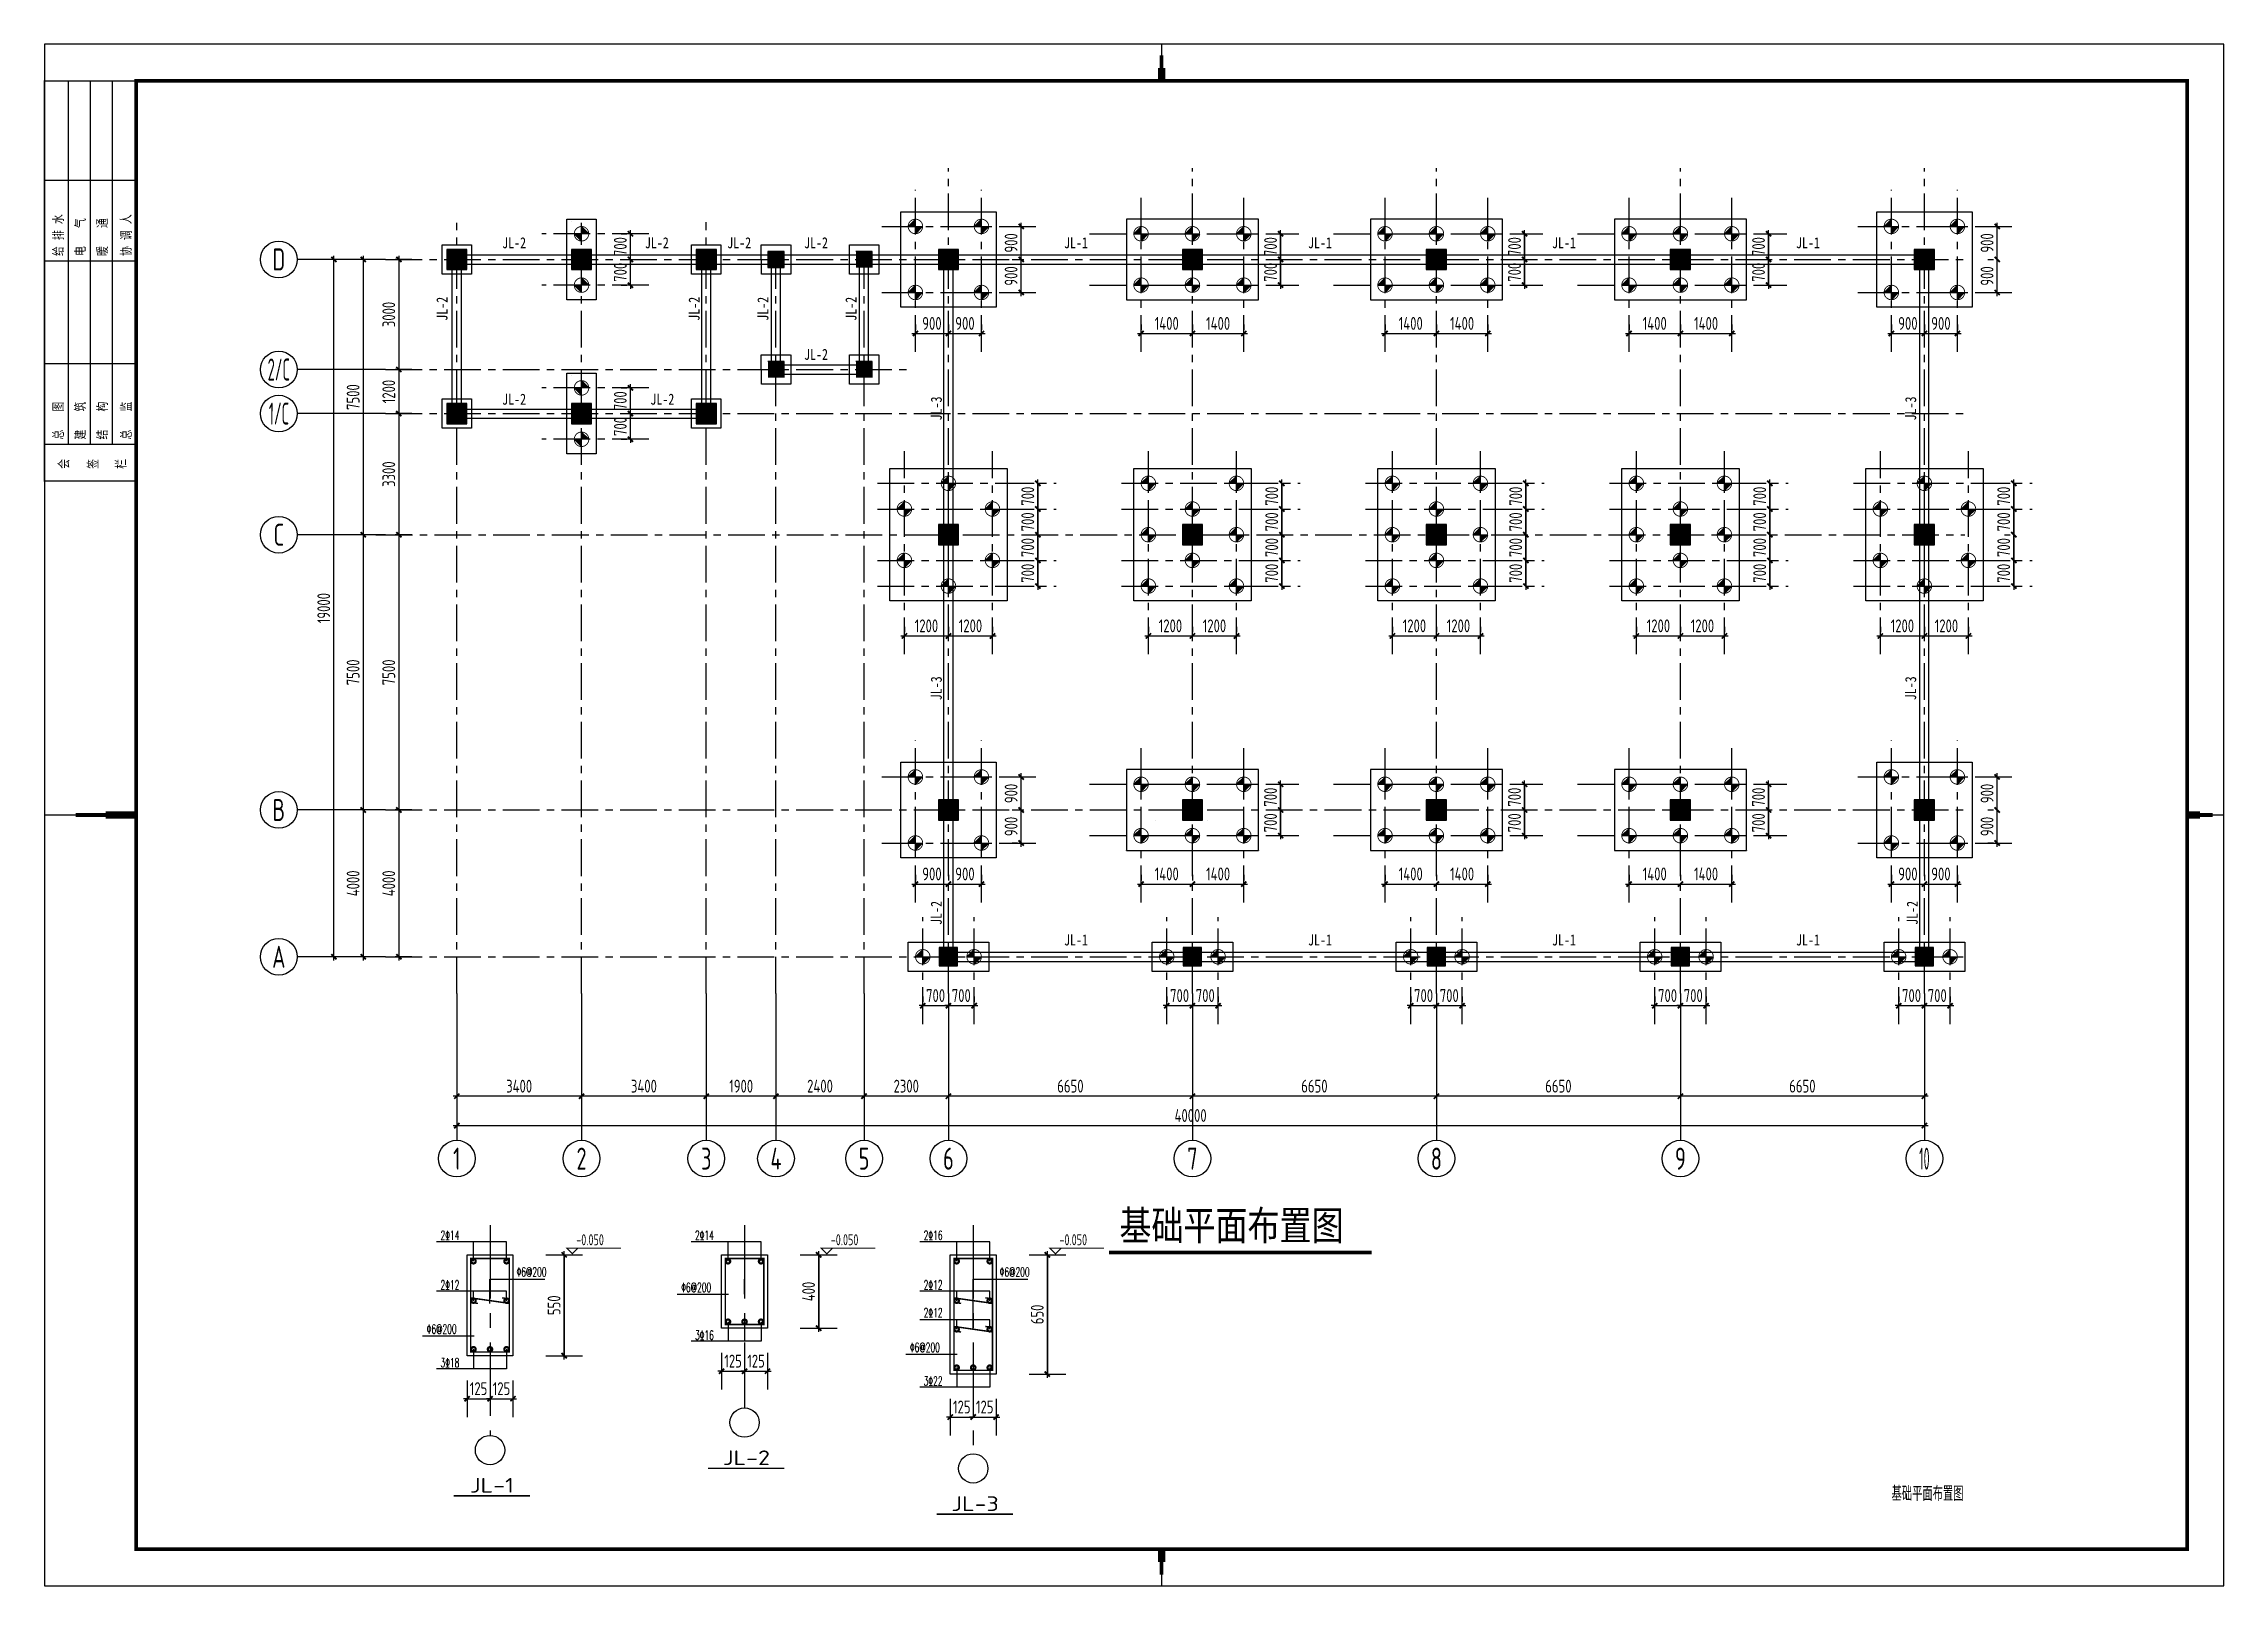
# Model space of a CAD drawing. Extents: x 665703 to 1047784, y -160603 to 92239.
# Drawn here: x 668978 to 728415, y 50204 to 92239 of the extents above; entities that cross this region are included whole.
import ezdxf
from ezdxf.enums import TextEntityAlignment as Align

# ---------------------------------------------------------------- set-up
doc = ezdxf.new("R2010")
doc.units = 0
doc.header["$LTSCALE"] = 800
doc.linetypes.add('CENTER', pattern=[2, 1.25, -0.25, 0.25, -0.25])
doc.linetypes.add('CENTERX2', pattern=[4, 2.5, -0.5, 0.5, -0.5])
doc.layers.get('0').update_dxf_attribs({"linetype": 'CONTINUOUS'})
doc.layers.get('Defpoints').update_dxf_attribs({"linetype": 'CONTINUOUS'})
for name, color, linetype in [('10001', 54, 'CONTINUOUS'), ('AXINI', 5, 'CENTERX2'), ('AXIS', 4, 'CENTER'), ('DIM', 2, 'CONTINUOUS'), ('DIM1', 4, 'CONTINUOUS'), ('GJ', 1, 'CONTINUOUS'), ('GPSCOMMON', 7, 'CONTINUOUS'), ('NUM', 7, 'CONTINUOUS'), ('TK', 7, 'CONTINUOUS'), ('ZW', 233, 'CONTINUOUS'), ('承台', 7, 'CONTINUOUS'), ('柱', 2, 'CONTINUOUS'), ('梁__实线', 4, 'CONTINUOUS')]:
    doc.layers.add(name, color=color, linetype=linetype)
doc.styles.add('HZ1', font='TXT.shx', dxfattribs={"width": 0.6, "height": 250, "bigfont": 'HZTXT.shx'})
doc.styles.add('title1', font='SIMHEI.TTF', dxfattribs={"width": 0.8})
doc.styles.add('TSSD_Axis', font='tssdeng.shx', dxfattribs={"width": 0.7, "bigfont": 'tssdchn.shx'})
doc.styles.add('TSSD_Dimension', font='Tssdeng.shx', dxfattribs={"width": 0.75, "bigfont": 'hztxt.shx'})
doc.dimstyles.new('TSSD_100_100', dxfattribs={"dimtxt": 350, "dimasz": 100, "dimexe": 100, "dimexo": 250, "dimgap": 100, "dimtad": 1, "dimdec": 0, "dimzin": 0, "dimdsep": 46, "dimtxsty": 'TSSD_Dimension', "dimblk": 'ARCHTICK', "dimcen": 0, "dimdle": 100, "dimclrt": 7, "dimadec": 0, "dimazin": 0, "dimtfac": 1, "dimtdec": 0, "dimtix": 1, "dimtmove": 2, "dimatfit": 3, "dimldrblk": 'ARCHTICK', "dimfxl": 0, "dimtolj": 1, "dimtzin": 0, "dimarcsym": 0})
doc.dimstyles.new('TSSD_20_100', dxfattribs={"dimtxt": 350, "dimasz": 100, "dimexe": 100, "dimexo": 250, "dimgap": 100, "dimtad": 1, "dimdec": 0, "dimlfac": 0.2, "dimzin": 0, "dimdsep": 46, "dimtxsty": 'TSSD_Dimension', "dimblk": 'ARCHTICK', "dimcen": 0, "dimdle": 100, "dimclrt": 7, "dimadec": 0, "dimazin": 0, "dimtfac": 1, "dimtdec": 0, "dimtix": 1, "dimtmove": 2, "dimatfit": 3, "dimldrblk": 'ARCHTICK', "dimfxl": 0, "dimtolj": 1, "dimtzin": 0, "dimarcsym": 0})

msp = doc.modelspace()

# ---------------------------------------------------------------- texts
at = {"color": 0, "linetype": 'ByBlock', "lineweight": -2, "style": 'TSSD_Axis', "width": 0.5}
msp.add_attdef('2/C', text='A', height=600, dxfattribs=at).set_placement((675387.8, 83358.9), align=Align.MIDDLE_CENTER)
at = {"color": 0, "linetype": 'ByBlock', "lineweight": -2, "style": 'TSSD_Axis', "oblique": 0.5, "width": 0.5}
msp.add_attdef('1/C', text='A', height=600, dxfattribs=at).set_placement((675387.8, 82158.9), align=Align.MIDDLE_CENTER)
at = {"layer": '10001', "color": 7, "style": 'title1', "width": 0.8}
msp.add_text('基础平面布置图', height=800, dxfattribs=at).set_placement((698298.7, 59639.1))
at = {"layer": 'DIM', "style": 'TSSD_Dimension', "width": 0.7}
for s, height, p in [('-0.050', 300, (683495, 59498.4)), ('-0.050', 300, (690431.8, 59498.4)), ('-0.050', 300, (696664.5, 59498.4)), ('基础平面布置图', 400, (719343.9, 52531.8))]:
    msp.add_text(s, height=height, dxfattribs=at).set_placement(p)
at = {"layer": 'DIM', "style": 'TSSD_Dimension', "width": 1.25}
for s, p in [('JL-2', (688133.5, 53708.8)), ('JL-1', (681196.7, 52958.8)), ('JL-3', (694366.2, 52458.8))]:
    msp.add_text(s, height=400, dxfattribs=at).set_placement(p, align=Align.MIDDLE)
at = {"layer": 'DIM1', "color": 3, "style": 'title1', "width": 0.8}
for s, p in [('JL-2', (681474.3, 86663.6)), ('JL-2', (685364.2, 86663.6)), ('JL-2', (687608.3, 86663.6)), ('JL-2', (689702.9, 86663.6)), ('JL-1', (696787.8, 86663.6)), ('JL-1', (703437.8, 86663.6)), ('JL-1', (710087.8, 86663.6)), ('JL-1', (716737.8, 86663.6)), ('JL-2', (689702.9, 83623.1)), ('JL-2', (681474.3, 82401.9)), ('JL-2', (685513.8, 82401.9)), ('JL-1', (696787.8, 67667.2)), ('JL-1', (703437.8, 67667.2)), ('JL-1', (710087.8, 67667.2)), ('JL-1', (716737.8, 67667.2))]:
    msp.add_text(s, height=300, dxfattribs=at).set_placement(p)
for s, p in [('JL-2', (679985.9, 84687.6)), ('JL-2', (686857.8, 84687.6)), ('JL-2', (688731.9, 84687.6)), ('JL-2', (691133.3, 84687.6)), ('JL-3', (693457.8, 81971.7)), ('JL-3', (720014.4, 81971.7)), ('JL-3', (693457.8, 74347)), ('JL-3', (720014.4, 74347)), ('JL-2', (693457.8, 68227.1)), ('JL-2', (720057.8, 68227.1))]:
    msp.add_text(s, height=300, rotation=90, dxfattribs=at).set_placement(p)
at = {"layer": '承台', "style": 'HZ1', "width": 0.6}
for s, p in [('2%%13114', (679794.6, 59646)), ('2%%13114', (686731.3, 59646)), ('2%%13116', (692964.1, 59646)), ('%%1306@200', (681866.6, 58645.2)), ('%%1306@200', (695036.1, 58645.2)), ('2%%13112', (679794.6, 58293.1)), ('%%1306@200', (686355.4, 58223.6)), ('2%%13112', (692964.1, 58293.1)), ('2%%13112', (692964.1, 57536)), ('%%1306@200', (679418.7, 57089.7)), ('3%%13116', (686731.3, 56923.6)), ('%%1306@200', (692588.2, 56589.7)), ('3%%13118', (679794.6, 56173.6)), ('3%%13122', (692964.1, 55673.6))]:
    msp.add_text(s, height=250, dxfattribs=at).set_placement(p)

# ---------------------------------------------------------------- blocks, each defined once
blk = doc.blocks.new('ts_axno')
at = {"color": 0, "linetype": 'ByBlock', "lineweight": -2}
blk.add_circle((0, 0), 0.5, dxfattribs=at)
at = {"color": 0, "linetype": 'ByBlock', "lineweight": -2, "style": 'TSSD_Axis', "width": 0.7}
blk.add_attdef('A', text='', height=0.6, dxfattribs=at).set_placement((0, 0), align=Align.MIDDLE_CENTER)
blk = doc.blocks.new('_ArchTick')
at = {"color": 0, "const_width": 0.5}
blk.add_lwpolyline([(-0.71, -0.71), (0.71, 0.71)], dxfattribs=at)
blk = doc.blocks.new('*D1171')
at = {"layer": 'Defpoints', "color": 0, "transparency": 16777216}
for p in [(678293, 86359), (677688, 78859), (678293, 78859)]:
    blk.add_point(p, dxfattribs=at)
at = {"layer": 'DIM', "color": 0, "lineweight": -2, "transparency": 16777216}
for p, q in [((678043, 86359), (677588, 86359)), ((677688, 86459), (677688, 78759)), ((678043, 78859), (677588, 78859))]:
    blk.add_line(p, q, dxfattribs=at)
at = {"layer": 'DIM', "color": 0, "lineweight": -2, "transparency": 16777216, "xscale": 100, "yscale": 100, "zscale": 100}
for p, rotation in [((677688, 86359), 90), ((677688, 78859), 270)]:
    blk.add_blockref('_ArchTick', p, dxfattribs=dict(at, rotation=rotation))
at = {"layer": 'DIM', "color": 7, "transparency": 16777216, "insert": (677413, 82609), "char_height": 350, "attachment_point": 5, "rotation": 90, "style": 'TSSD_Dimension'}
blk.add_mtext('\\A1;7500', dxfattribs=at)
blk = doc.blocks.new('*D1174')
at = {"layer": 'Defpoints', "color": 0, "transparency": 16777216}
for p in [(678293, 78859), (677688, 71359), (678293, 71359)]:
    blk.add_point(p, dxfattribs=at)
at = {"layer": 'DIM', "color": 0, "lineweight": -2, "transparency": 16777216}
for p, q in [((678043, 78859), (677588, 78859)), ((677688, 78959), (677688, 71259)), ((678043, 71359), (677588, 71359))]:
    blk.add_line(p, q, dxfattribs=at)
at = {"layer": 'DIM', "color": 0, "lineweight": -2, "transparency": 16777216, "xscale": 100, "yscale": 100, "zscale": 100}
for p, rotation in [((677688, 78859), 90), ((677688, 71359), 270)]:
    blk.add_blockref('_ArchTick', p, dxfattribs=dict(at, rotation=rotation))
at = {"layer": 'DIM', "color": 7, "transparency": 16777216, "insert": (677413, 75109), "char_height": 350, "attachment_point": 5, "rotation": 90, "style": 'TSSD_Dimension'}
blk.add_mtext('\\A1;7500', dxfattribs=at)
blk = doc.blocks.new('*D1175')
at = {"layer": 'Defpoints', "color": 0, "transparency": 16777216}
for p in [(678293, 71359), (677688, 67359), (678293, 67359)]:
    blk.add_point(p, dxfattribs=at)
at = {"layer": 'DIM', "color": 0, "lineweight": -2, "transparency": 16777216}
for p, q in [((678043, 71359), (677588, 71359)), ((677688, 71459), (677688, 67259)), ((678043, 67359), (677588, 67359))]:
    blk.add_line(p, q, dxfattribs=at)
at = {"layer": 'DIM', "color": 0, "lineweight": -2, "transparency": 16777216, "xscale": 100, "yscale": 100, "zscale": 100}
for p, rotation in [((677688, 71359), 90), ((677688, 67359), 270)]:
    blk.add_blockref('_ArchTick', p, dxfattribs=dict(at, rotation=rotation))
at = {"layer": 'DIM', "color": 7, "transparency": 16777216, "insert": (677413, 69359), "char_height": 350, "attachment_point": 5, "rotation": 90, "style": 'TSSD_Dimension'}
blk.add_mtext('\\A1;4000', dxfattribs=at)
blk = doc.blocks.new('*D1170')
at = {"layer": 'Defpoints', "color": 0, "transparency": 16777216}
for p in [(676888, 86359), (678293, 86359), (678293, 67359)]:
    blk.add_point(p, dxfattribs=at)
at = {"layer": 'DIM', "color": 0, "lineweight": -2, "transparency": 16777216}
for p, q in [((678043, 86359), (676788, 86359)), ((676888, 67259), (676888, 86459)), ((678043, 67359), (676788, 67359))]:
    blk.add_line(p, q, dxfattribs=at)
at = {"layer": 'DIM', "color": 0, "lineweight": -2, "transparency": 16777216, "xscale": 100, "yscale": 100, "zscale": 100}
for p, rotation in [((676888, 86359), 90), ((676888, 67359), 270)]:
    blk.add_blockref('_ArchTick', p, dxfattribs=dict(at, rotation=rotation))
at = {"layer": 'DIM', "color": 7, "transparency": 16777216, "insert": (676613, 76859), "char_height": 350, "attachment_point": 5, "rotation": 90, "style": 'TSSD_Dimension'}
blk.add_mtext('\\A1;19000', dxfattribs=at)
blk = doc.blocks.new('*D1169')
at = {"layer": 'Defpoints', "color": 0, "transparency": 16777216}
for p in [(679265, 82159), (678660, 78859), (679265, 78859)]:
    blk.add_point(p, dxfattribs=at)
at = {"layer": 'DIM', "color": 0, "lineweight": -2, "transparency": 16777216}
for p, q in [((679015, 82159), (678560, 82159)), ((678660, 82259), (678660, 78759)), ((679015, 78859), (678560, 78859))]:
    blk.add_line(p, q, dxfattribs=at)
at = {"layer": 'DIM', "color": 0, "lineweight": -2, "transparency": 16777216, "xscale": 100, "yscale": 100, "zscale": 100}
for p, rotation in [((678660, 82159), 90), ((678660, 78859), 270)]:
    blk.add_blockref('_ArchTick', p, dxfattribs=dict(at, rotation=rotation))
at = {"layer": 'DIM', "color": 7, "transparency": 16777216, "insert": (678385, 80509), "char_height": 350, "attachment_point": 5, "rotation": 90, "style": 'TSSD_Dimension'}
blk.add_mtext('\\A1;3300', dxfattribs=at)
blk = doc.blocks.new('*D1173')
at = {"layer": 'Defpoints', "color": 0, "transparency": 16777216}
for p in [(679265, 78859), (678660, 71359), (679265, 71359)]:
    blk.add_point(p, dxfattribs=at)
at = {"layer": 'DIM', "color": 0, "lineweight": -2, "transparency": 16777216}
for p, q in [((679015, 78859), (678560, 78859)), ((678660, 78959), (678660, 71259)), ((679015, 71359), (678560, 71359))]:
    blk.add_line(p, q, dxfattribs=at)
at = {"layer": 'DIM', "color": 0, "lineweight": -2, "transparency": 16777216, "xscale": 100, "yscale": 100, "zscale": 100}
for p, rotation in [((678660, 78859), 90), ((678660, 71359), 270)]:
    blk.add_blockref('_ArchTick', p, dxfattribs=dict(at, rotation=rotation))
at = {"layer": 'DIM', "color": 7, "transparency": 16777216, "insert": (678385, 75109), "char_height": 350, "attachment_point": 5, "rotation": 90, "style": 'TSSD_Dimension'}
blk.add_mtext('\\A1;7500', dxfattribs=at)
blk = doc.blocks.new('*D1172')
at = {"layer": 'Defpoints', "color": 0, "transparency": 16777216}
for p in [(679265, 71359), (678660, 67359), (679265, 67359)]:
    blk.add_point(p, dxfattribs=at)
at = {"layer": 'DIM', "color": 0, "lineweight": -2, "transparency": 16777216}
for p, q in [((679015, 71359), (678560, 71359)), ((678660, 71459), (678660, 67259)), ((679015, 67359), (678560, 67359))]:
    blk.add_line(p, q, dxfattribs=at)
at = {"layer": 'DIM', "color": 0, "lineweight": -2, "transparency": 16777216, "xscale": 100, "yscale": 100, "zscale": 100}
for p, rotation in [((678660, 71359), 90), ((678660, 67359), 270)]:
    blk.add_blockref('_ArchTick', p, dxfattribs=dict(at, rotation=rotation))
at = {"layer": 'DIM', "color": 7, "transparency": 16777216, "insert": (678385, 69359), "char_height": 350, "attachment_point": 5, "rotation": 90, "style": 'TSSD_Dimension'}
blk.add_mtext('\\A1;4000', dxfattribs=at)
blk = doc.blocks.new('*D1242')
at = {"layer": 'Defpoints', "color": 0, "transparency": 16777216}
for p in [(679265, 83359), (678660, 82159), (679265, 82159)]:
    blk.add_point(p, dxfattribs=at)
at = {"layer": 'DIM', "color": 0, "lineweight": -2, "transparency": 16777216}
for p, q in [((679015, 83359), (678560, 83359)), ((678660, 83459), (678660, 82059)), ((679015, 82159), (678560, 82159))]:
    blk.add_line(p, q, dxfattribs=at)
at = {"layer": 'DIM', "color": 0, "lineweight": -2, "transparency": 16777216, "xscale": 100, "yscale": 100, "zscale": 100}
for p, rotation in [((678660, 83359), 90), ((678660, 82159), 270)]:
    blk.add_blockref('_ArchTick', p, dxfattribs=dict(at, rotation=rotation))
at = {"layer": 'DIM', "color": 7, "transparency": 16777216, "insert": (678385, 82759), "char_height": 350, "attachment_point": 5, "rotation": 90, "style": 'TSSD_Dimension'}
blk.add_mtext('\\A1;1200', dxfattribs=at)
blk = doc.blocks.new('*D1241')
at = {"layer": 'Defpoints', "color": 0, "transparency": 16777216}
for p in [(679265, 86359), (678660, 83359), (679265, 83359)]:
    blk.add_point(p, dxfattribs=at)
at = {"layer": 'DIM', "color": 0, "lineweight": -2, "transparency": 16777216}
for p, q in [((679015, 86359), (678560, 86359)), ((678660, 86459), (678660, 83259)), ((679015, 83359), (678560, 83359))]:
    blk.add_line(p, q, dxfattribs=at)
at = {"layer": 'DIM', "color": 0, "lineweight": -2, "transparency": 16777216, "xscale": 100, "yscale": 100, "zscale": 100}
for p, rotation in [((678660, 86359), 90), ((678660, 83359), 270)]:
    blk.add_blockref('_ArchTick', p, dxfattribs=dict(at, rotation=rotation))
at = {"layer": 'DIM', "color": 7, "transparency": 16777216, "insert": (678385, 84859), "char_height": 350, "attachment_point": 5, "rotation": 90, "style": 'TSSD_Dimension'}
blk.add_mtext('\\A1;3000', dxfattribs=at)
blk = doc.blocks.new('*D1168')
at = {"layer": 'Defpoints', "color": 0, "transparency": 16777216}
for p in [(713589, 66359), (720239, 66359), (713589, 63559)]:
    blk.add_point(p, dxfattribs=at)
at = {"layer": 'DIM', "color": 0, "lineweight": -2, "transparency": 16777216}
for p, q in [((713589, 66109), (713589, 63459)), ((720239, 66109), (720239, 63459)), ((720339, 63559), (713489, 63559))]:
    blk.add_line(p, q, dxfattribs=at)
at = {"layer": 'DIM', "color": 0, "lineweight": -2, "transparency": 16777216, "xscale": 100, "yscale": 100, "zscale": 100, "rotation": 180}
blk.add_blockref('_ArchTick', (713589, 63559), dxfattribs=at)
at = {"layer": 'DIM', "color": 0, "lineweight": -2, "transparency": 16777216, "xscale": 100, "yscale": 100, "zscale": 100}
blk.add_blockref('_ArchTick', (720239, 63559), dxfattribs=at)
at = {"layer": 'DIM', "color": 7, "transparency": 16777216, "insert": (716914, 63834), "char_height": 350, "attachment_point": 5, "style": 'TSSD_Dimension'}
blk.add_mtext('\\A1;6650', dxfattribs=at)
blk = doc.blocks.new('*D1183')
at = {"layer": 'Defpoints', "color": 0, "transparency": 16777216}
for p in [(706939, 66359), (713589, 66359), (706939, 63559)]:
    blk.add_point(p, dxfattribs=at)
at = {"layer": 'DIM', "color": 0, "lineweight": -2, "transparency": 16777216}
for p, q in [((706939, 66109), (706939, 63459)), ((713589, 66109), (713589, 63459)), ((713689, 63559), (706839, 63559))]:
    blk.add_line(p, q, dxfattribs=at)
at = {"layer": 'DIM', "color": 0, "lineweight": -2, "transparency": 16777216, "xscale": 100, "yscale": 100, "zscale": 100, "rotation": 180}
blk.add_blockref('_ArchTick', (706939, 63559), dxfattribs=at)
at = {"layer": 'DIM', "color": 0, "lineweight": -2, "transparency": 16777216, "xscale": 100, "yscale": 100, "zscale": 100}
blk.add_blockref('_ArchTick', (713589, 63559), dxfattribs=at)
at = {"layer": 'DIM', "color": 7, "transparency": 16777216, "insert": (710264, 63834), "char_height": 350, "attachment_point": 5, "style": 'TSSD_Dimension'}
blk.add_mtext('\\A1;6650', dxfattribs=at)
blk = doc.blocks.new('*D1182')
at = {"layer": 'Defpoints', "color": 0, "transparency": 16777216}
for p in [(700289, 66359), (706939, 66359), (700289, 63559)]:
    blk.add_point(p, dxfattribs=at)
at = {"layer": 'DIM', "color": 0, "lineweight": -2, "transparency": 16777216}
for p, q in [((700289, 66109), (700289, 63459)), ((706939, 66109), (706939, 63459)), ((707039, 63559), (700189, 63559))]:
    blk.add_line(p, q, dxfattribs=at)
at = {"layer": 'DIM', "color": 0, "lineweight": -2, "transparency": 16777216, "xscale": 100, "yscale": 100, "zscale": 100, "rotation": 180}
blk.add_blockref('_ArchTick', (700289, 63559), dxfattribs=at)
at = {"layer": 'DIM', "color": 0, "lineweight": -2, "transparency": 16777216, "xscale": 100, "yscale": 100, "zscale": 100}
blk.add_blockref('_ArchTick', (706939, 63559), dxfattribs=at)
at = {"layer": 'DIM', "color": 7, "transparency": 16777216, "insert": (703614, 63834), "char_height": 350, "attachment_point": 5, "style": 'TSSD_Dimension'}
blk.add_mtext('\\A1;6650', dxfattribs=at)
blk = doc.blocks.new('*D1181')
at = {"layer": 'Defpoints', "color": 0, "transparency": 16777216}
for p in [(693639, 66359), (700289, 66359), (693639, 63559)]:
    blk.add_point(p, dxfattribs=at)
at = {"layer": 'DIM', "color": 0, "lineweight": -2, "transparency": 16777216}
for p, q in [((693639, 66109), (693639, 63459)), ((700289, 66109), (700289, 63459)), ((700389, 63559), (693539, 63559))]:
    blk.add_line(p, q, dxfattribs=at)
at = {"layer": 'DIM', "color": 0, "lineweight": -2, "transparency": 16777216, "xscale": 100, "yscale": 100, "zscale": 100, "rotation": 180}
blk.add_blockref('_ArchTick', (693639, 63559), dxfattribs=at)
at = {"layer": 'DIM', "color": 0, "lineweight": -2, "transparency": 16777216, "xscale": 100, "yscale": 100, "zscale": 100}
blk.add_blockref('_ArchTick', (700289, 63559), dxfattribs=at)
at = {"layer": 'DIM', "color": 7, "transparency": 16777216, "insert": (696964, 63834), "char_height": 350, "attachment_point": 5, "style": 'TSSD_Dimension'}
blk.add_mtext('\\A1;6650', dxfattribs=at)
blk = doc.blocks.new('*D1180')
at = {"layer": 'Defpoints', "color": 0, "transparency": 16777216}
for p in [(691339, 66359), (693639, 66359), (691339, 63559)]:
    blk.add_point(p, dxfattribs=at)
at = {"layer": 'DIM', "color": 0, "lineweight": -2, "transparency": 16777216}
for p, q in [((691339, 66109), (691339, 63459)), ((693639, 66109), (693639, 63459)), ((693739, 63559), (691239, 63559))]:
    blk.add_line(p, q, dxfattribs=at)
at = {"layer": 'DIM', "color": 0, "lineweight": -2, "transparency": 16777216, "xscale": 100, "yscale": 100, "zscale": 100, "rotation": 180}
blk.add_blockref('_ArchTick', (691339, 63559), dxfattribs=at)
at = {"layer": 'DIM', "color": 0, "lineweight": -2, "transparency": 16777216, "xscale": 100, "yscale": 100, "zscale": 100}
blk.add_blockref('_ArchTick', (693639, 63559), dxfattribs=at)
at = {"layer": 'DIM', "color": 7, "transparency": 16777216, "insert": (692489, 63834), "char_height": 350, "attachment_point": 5, "style": 'TSSD_Dimension'}
blk.add_mtext('\\A1;2300', dxfattribs=at)
blk = doc.blocks.new('*D1179')
at = {"layer": 'Defpoints', "color": 0, "transparency": 16777216}
for p in [(688939, 66359), (691339, 66359), (688939, 63559)]:
    blk.add_point(p, dxfattribs=at)
at = {"layer": 'DIM', "color": 0, "lineweight": -2, "transparency": 16777216}
for p, q in [((688939, 66109), (688939, 63459)), ((691339, 66109), (691339, 63459)), ((691439, 63559), (688839, 63559))]:
    blk.add_line(p, q, dxfattribs=at)
at = {"layer": 'DIM', "color": 0, "lineweight": -2, "transparency": 16777216, "xscale": 100, "yscale": 100, "zscale": 100, "rotation": 180}
blk.add_blockref('_ArchTick', (688939, 63559), dxfattribs=at)
at = {"layer": 'DIM', "color": 0, "lineweight": -2, "transparency": 16777216, "xscale": 100, "yscale": 100, "zscale": 100}
blk.add_blockref('_ArchTick', (691339, 63559), dxfattribs=at)
at = {"layer": 'DIM', "color": 7, "transparency": 16777216, "insert": (690139, 63834), "char_height": 350, "attachment_point": 5, "style": 'TSSD_Dimension'}
blk.add_mtext('\\A1;2400', dxfattribs=at)
blk = doc.blocks.new('*D1178')
at = {"layer": 'Defpoints', "color": 0, "transparency": 16777216}
for p in [(687039, 66359), (688939, 66359), (687039, 63559)]:
    blk.add_point(p, dxfattribs=at)
at = {"layer": 'DIM', "color": 0, "lineweight": -2, "transparency": 16777216}
for p, q in [((687039, 66109), (687039, 63459)), ((688939, 66109), (688939, 63459)), ((689039, 63559), (686939, 63559))]:
    blk.add_line(p, q, dxfattribs=at)
at = {"layer": 'DIM', "color": 0, "lineweight": -2, "transparency": 16777216, "xscale": 100, "yscale": 100, "zscale": 100, "rotation": 180}
blk.add_blockref('_ArchTick', (687039, 63559), dxfattribs=at)
at = {"layer": 'DIM', "color": 0, "lineweight": -2, "transparency": 16777216, "xscale": 100, "yscale": 100, "zscale": 100}
blk.add_blockref('_ArchTick', (688939, 63559), dxfattribs=at)
at = {"layer": 'DIM', "color": 7, "transparency": 16777216, "insert": (687989, 63834), "char_height": 350, "attachment_point": 5, "style": 'TSSD_Dimension'}
blk.add_mtext('\\A1;1900', dxfattribs=at)
blk = doc.blocks.new('*D1177')
at = {"layer": 'Defpoints', "color": 0, "transparency": 16777216}
for p in [(683639, 66359), (687039, 66359), (683639, 63559)]:
    blk.add_point(p, dxfattribs=at)
at = {"layer": 'DIM', "color": 0, "lineweight": -2, "transparency": 16777216}
for p, q in [((683639, 66109), (683639, 63459)), ((687039, 66109), (687039, 63459)), ((687139, 63559), (683539, 63559))]:
    blk.add_line(p, q, dxfattribs=at)
at = {"layer": 'DIM', "color": 0, "lineweight": -2, "transparency": 16777216, "xscale": 100, "yscale": 100, "zscale": 100, "rotation": 180}
blk.add_blockref('_ArchTick', (683639, 63559), dxfattribs=at)
at = {"layer": 'DIM', "color": 0, "lineweight": -2, "transparency": 16777216, "xscale": 100, "yscale": 100, "zscale": 100}
blk.add_blockref('_ArchTick', (687039, 63559), dxfattribs=at)
at = {"layer": 'DIM', "color": 7, "transparency": 16777216, "insert": (685339, 63834), "char_height": 350, "attachment_point": 5, "style": 'TSSD_Dimension'}
blk.add_mtext('\\A1;3400', dxfattribs=at)
blk = doc.blocks.new('*D1176')
at = {"layer": 'Defpoints', "color": 0, "transparency": 16777216}
for p in [(680239, 66359), (683639, 66359), (680239, 63559)]:
    blk.add_point(p, dxfattribs=at)
at = {"layer": 'DIM', "color": 0, "lineweight": -2, "transparency": 16777216}
for p, q in [((680239, 66109), (680239, 63459)), ((683639, 66109), (683639, 63459)), ((683739, 63559), (680139, 63559))]:
    blk.add_line(p, q, dxfattribs=at)
at = {"layer": 'DIM', "color": 0, "lineweight": -2, "transparency": 16777216, "xscale": 100, "yscale": 100, "zscale": 100, "rotation": 180}
blk.add_blockref('_ArchTick', (680239, 63559), dxfattribs=at)
at = {"layer": 'DIM', "color": 0, "lineweight": -2, "transparency": 16777216, "xscale": 100, "yscale": 100, "zscale": 100}
blk.add_blockref('_ArchTick', (683639, 63559), dxfattribs=at)
at = {"layer": 'DIM', "color": 7, "transparency": 16777216, "insert": (681939, 63834), "char_height": 350, "attachment_point": 5, "style": 'TSSD_Dimension'}
blk.add_mtext('\\A1;3400', dxfattribs=at)
blk = doc.blocks.new('*D1167')
at = {"layer": 'Defpoints', "color": 0, "transparency": 16777216}
for p in [(680239, 66359), (720239, 66359), (720239, 62759)]:
    blk.add_point(p, dxfattribs=at)
at = {"layer": 'DIM', "color": 0, "lineweight": -2, "transparency": 16777216}
for p, q in [((680239, 66109), (680239, 62659)), ((720239, 66109), (720239, 62659)), ((680139, 62759), (720339, 62759))]:
    blk.add_line(p, q, dxfattribs=at)
at = {"layer": 'DIM', "color": 0, "lineweight": -2, "transparency": 16777216, "xscale": 100, "yscale": 100, "zscale": 100, "rotation": 180}
blk.add_blockref('_ArchTick', (680239, 62759), dxfattribs=at)
at = {"layer": 'DIM', "color": 0, "lineweight": -2, "transparency": 16777216, "xscale": 100, "yscale": 100, "zscale": 100}
blk.add_blockref('_ArchTick', (720239, 62759), dxfattribs=at)
at = {"layer": 'DIM', "color": 7, "transparency": 16777216, "insert": (700239, 63034), "char_height": 350, "attachment_point": 5, "style": 'TSSD_Dimension'}
blk.add_mtext('\\A1;40000', dxfattribs=at)
blk = doc.blocks.new('ZW-1')
at = {"layer": 'ZW', "color": 60}
for p, q in [((-247, 0), (0, 247)), ((-247, 0), (247, 0)), ((0, -247), (0, 247)), ((247, 0), (0, -247))]:
    blk.add_line(p, q, dxfattribs=at)
at = {"layer": 'ZW', "color": 60, "const_width": 30}
blk.add_lwpolyline([(-247, 0, -1), (247, 0, -1)], format="xyb", close=True, dxfattribs=at)
at = {"layer": 'ZW', "color": 60}
for points in [[(-247, 0), (0, 247), (0, 0)], [(0, 0), (247, 0), (0, -247)]]:
    blk.add_solid(points, dxfattribs=at)
blk = doc.blocks.new('*D1200')
at = {"layer": 'Defpoints', "color": 0, "transparency": 16777216}
for p in [(692939, 66027), (693639, 66027), (693639, 66027)]:
    blk.add_point(p, dxfattribs=at)
at = {"layer": 'DIM', "color": 0, "lineweight": -2, "transparency": 16777216}
for p, q in [((692939, 66027), (692839, 66027)), ((692939, 66277), (692939, 66127)), ((692939, 66027), (693639, 66027)), ((693639, 66277), (693639, 66127)), ((693639, 66027), (693739, 66027))]:
    blk.add_line(p, q, dxfattribs=at)
at = {"layer": 'DIM', "color": 0, "lineweight": -2, "transparency": 16777216, "xscale": 100, "yscale": 100, "zscale": 100}
blk.add_blockref('_ArchTick', (692939, 66027), dxfattribs=at)
at = {"layer": 'DIM', "color": 0, "lineweight": -2, "transparency": 16777216, "xscale": 100, "yscale": 100, "zscale": 100, "rotation": 180}
blk.add_blockref('_ArchTick', (693639, 66027), dxfattribs=at)
at = {"layer": 'DIM', "color": 7, "transparency": 16777216, "insert": (693289, 66302), "char_height": 350, "attachment_point": 5, "style": 'TSSD_Dimension'}
blk.add_mtext('\\A1;700', dxfattribs=at)
blk = doc.blocks.new('*D1199')
at = {"layer": 'Defpoints', "color": 0, "transparency": 16777216}
for p in [(693639, 66027), (694339, 66027), (694339, 66027)]:
    blk.add_point(p, dxfattribs=at)
at = {"layer": 'DIM', "color": 0, "lineweight": -2, "transparency": 16777216}
for p, q in [((693639, 66027), (693539, 66027)), ((693639, 66277), (693639, 66127)), ((693639, 66027), (694339, 66027)), ((694339, 66277), (694339, 66127)), ((694339, 66027), (694439, 66027))]:
    blk.add_line(p, q, dxfattribs=at)
at = {"layer": 'DIM', "color": 0, "lineweight": -2, "transparency": 16777216, "xscale": 100, "yscale": 100, "zscale": 100}
blk.add_blockref('_ArchTick', (693639, 66027), dxfattribs=at)
at = {"layer": 'DIM', "color": 0, "lineweight": -2, "transparency": 16777216, "xscale": 100, "yscale": 100, "zscale": 100, "rotation": 180}
blk.add_blockref('_ArchTick', (694339, 66027), dxfattribs=at)
at = {"layer": 'DIM', "color": 7, "transparency": 16777216, "insert": (693989, 66302), "char_height": 350, "attachment_point": 5, "style": 'TSSD_Dimension'}
blk.add_mtext('\\A1;700', dxfattribs=at)
blk = doc.blocks.new('*D1217')
at = {"layer": 'Defpoints', "color": 0, "transparency": 16777216}
for p in [(706239, 66027), (706939, 66027), (706939, 66027)]:
    blk.add_point(p, dxfattribs=at)
at = {"layer": 'DIM', "color": 0, "lineweight": -2, "transparency": 16777216}
for p, q in [((706239, 66027), (706139, 66027)), ((706239, 66277), (706239, 66127)), ((706239, 66027), (706939, 66027)), ((706939, 66277), (706939, 66127)), ((706939, 66027), (707039, 66027))]:
    blk.add_line(p, q, dxfattribs=at)
at = {"layer": 'DIM', "color": 0, "lineweight": -2, "transparency": 16777216, "xscale": 100, "yscale": 100, "zscale": 100}
blk.add_blockref('_ArchTick', (706239, 66027), dxfattribs=at)
at = {"layer": 'DIM', "color": 0, "lineweight": -2, "transparency": 16777216, "xscale": 100, "yscale": 100, "zscale": 100, "rotation": 180}
blk.add_blockref('_ArchTick', (706939, 66027), dxfattribs=at)
at = {"layer": 'DIM', "color": 7, "transparency": 16777216, "insert": (706589, 66302), "char_height": 350, "attachment_point": 5, "style": 'TSSD_Dimension'}
blk.add_mtext('\\A1;700', dxfattribs=at)
blk = doc.blocks.new('*D1216')
at = {"layer": 'Defpoints', "color": 0, "transparency": 16777216}
for p in [(706939, 66027), (707639, 66027), (707639, 66027)]:
    blk.add_point(p, dxfattribs=at)
at = {"layer": 'DIM', "color": 0, "lineweight": -2, "transparency": 16777216}
for p, q in [((706939, 66027), (706839, 66027)), ((706939, 66277), (706939, 66127)), ((706939, 66027), (707639, 66027)), ((707639, 66277), (707639, 66127)), ((707639, 66027), (707739, 66027))]:
    blk.add_line(p, q, dxfattribs=at)
at = {"layer": 'DIM', "color": 0, "lineweight": -2, "transparency": 16777216, "xscale": 100, "yscale": 100, "zscale": 100}
blk.add_blockref('_ArchTick', (706939, 66027), dxfattribs=at)
at = {"layer": 'DIM', "color": 0, "lineweight": -2, "transparency": 16777216, "xscale": 100, "yscale": 100, "zscale": 100, "rotation": 180}
blk.add_blockref('_ArchTick', (707639, 66027), dxfattribs=at)
at = {"layer": 'DIM', "color": 7, "transparency": 16777216, "insert": (707289, 66302), "char_height": 350, "attachment_point": 5, "style": 'TSSD_Dimension'}
blk.add_mtext('\\A1;700', dxfattribs=at)
blk = doc.blocks.new('*D1215')
at = {"layer": 'Defpoints', "color": 0, "transparency": 16777216}
for p in [(699589, 66027), (700289, 66027), (700289, 66027)]:
    blk.add_point(p, dxfattribs=at)
at = {"layer": 'DIM', "color": 0, "lineweight": -2, "transparency": 16777216}
for p, q in [((699589, 66027), (699489, 66027)), ((699589, 66277), (699589, 66127)), ((699589, 66027), (700289, 66027)), ((700289, 66277), (700289, 66127)), ((700289, 66027), (700389, 66027))]:
    blk.add_line(p, q, dxfattribs=at)
at = {"layer": 'DIM', "color": 0, "lineweight": -2, "transparency": 16777216, "xscale": 100, "yscale": 100, "zscale": 100}
blk.add_blockref('_ArchTick', (699589, 66027), dxfattribs=at)
at = {"layer": 'DIM', "color": 0, "lineweight": -2, "transparency": 16777216, "xscale": 100, "yscale": 100, "zscale": 100, "rotation": 180}
blk.add_blockref('_ArchTick', (700289, 66027), dxfattribs=at)
at = {"layer": 'DIM', "color": 7, "transparency": 16777216, "insert": (699939, 66302), "char_height": 350, "attachment_point": 5, "style": 'TSSD_Dimension'}
blk.add_mtext('\\A1;700', dxfattribs=at)
blk = doc.blocks.new('*D1214')
at = {"layer": 'Defpoints', "color": 0, "transparency": 16777216}
for p in [(700289, 66027), (700989, 66027), (700989, 66027)]:
    blk.add_point(p, dxfattribs=at)
at = {"layer": 'DIM', "color": 0, "lineweight": -2, "transparency": 16777216}
for p, q in [((700289, 66027), (700189, 66027)), ((700289, 66277), (700289, 66127)), ((700289, 66027), (700989, 66027)), ((700989, 66277), (700989, 66127)), ((700989, 66027), (701089, 66027))]:
    blk.add_line(p, q, dxfattribs=at)
at = {"layer": 'DIM', "color": 0, "lineweight": -2, "transparency": 16777216, "xscale": 100, "yscale": 100, "zscale": 100}
blk.add_blockref('_ArchTick', (700289, 66027), dxfattribs=at)
at = {"layer": 'DIM', "color": 0, "lineweight": -2, "transparency": 16777216, "xscale": 100, "yscale": 100, "zscale": 100, "rotation": 180}
blk.add_blockref('_ArchTick', (700989, 66027), dxfattribs=at)
at = {"layer": 'DIM', "color": 7, "transparency": 16777216, "insert": (700639, 66302), "char_height": 350, "attachment_point": 5, "style": 'TSSD_Dimension'}
blk.add_mtext('\\A1;700', dxfattribs=at)
blk = doc.blocks.new('*D1223')
at = {"layer": 'Defpoints', "color": 0, "transparency": 16777216}
for p in [(712889, 66027), (713589, 66027), (713589, 66027)]:
    blk.add_point(p, dxfattribs=at)
at = {"layer": 'DIM', "color": 0, "lineweight": -2, "transparency": 16777216}
for p, q in [((712889, 66027), (712789, 66027)), ((712889, 66277), (712889, 66127)), ((712889, 66027), (713589, 66027)), ((713589, 66277), (713589, 66127)), ((713589, 66027), (713689, 66027))]:
    blk.add_line(p, q, dxfattribs=at)
at = {"layer": 'DIM', "color": 0, "lineweight": -2, "transparency": 16777216, "xscale": 100, "yscale": 100, "zscale": 100}
blk.add_blockref('_ArchTick', (712889, 66027), dxfattribs=at)
at = {"layer": 'DIM', "color": 0, "lineweight": -2, "transparency": 16777216, "xscale": 100, "yscale": 100, "zscale": 100, "rotation": 180}
blk.add_blockref('_ArchTick', (713589, 66027), dxfattribs=at)
at = {"layer": 'DIM', "color": 7, "transparency": 16777216, "insert": (713239, 66302), "char_height": 350, "attachment_point": 5, "style": 'TSSD_Dimension'}
blk.add_mtext('\\A1;700', dxfattribs=at)
blk = doc.blocks.new('*D1222')
at = {"layer": 'Defpoints', "color": 0, "transparency": 16777216}
for p in [(713589, 66027), (714289, 66027), (714289, 66027)]:
    blk.add_point(p, dxfattribs=at)
at = {"layer": 'DIM', "color": 0, "lineweight": -2, "transparency": 16777216}
for p, q in [((713589, 66027), (713489, 66027)), ((713589, 66277), (713589, 66127)), ((713589, 66027), (714289, 66027)), ((714289, 66277), (714289, 66127)), ((714289, 66027), (714389, 66027))]:
    blk.add_line(p, q, dxfattribs=at)
at = {"layer": 'DIM', "color": 0, "lineweight": -2, "transparency": 16777216, "xscale": 100, "yscale": 100, "zscale": 100}
blk.add_blockref('_ArchTick', (713589, 66027), dxfattribs=at)
at = {"layer": 'DIM', "color": 0, "lineweight": -2, "transparency": 16777216, "xscale": 100, "yscale": 100, "zscale": 100, "rotation": 180}
blk.add_blockref('_ArchTick', (714289, 66027), dxfattribs=at)
at = {"layer": 'DIM', "color": 7, "transparency": 16777216, "insert": (713939, 66302), "char_height": 350, "attachment_point": 5, "style": 'TSSD_Dimension'}
blk.add_mtext('\\A1;700', dxfattribs=at)
blk = doc.blocks.new('*D1166')
at = {"layer": 'Defpoints', "color": 0, "transparency": 16777216}
for p in [(719539, 66027), (720239, 66027), (720239, 66027)]:
    blk.add_point(p, dxfattribs=at)
at = {"layer": 'DIM', "color": 0, "lineweight": -2, "transparency": 16777216}
for p, q in [((719539, 66027), (719439, 66027)), ((719539, 66277), (719539, 66127)), ((719539, 66027), (720239, 66027)), ((720239, 66277), (720239, 66127)), ((720239, 66027), (720339, 66027))]:
    blk.add_line(p, q, dxfattribs=at)
at = {"layer": 'DIM', "color": 0, "lineweight": -2, "transparency": 16777216, "xscale": 100, "yscale": 100, "zscale": 100}
blk.add_blockref('_ArchTick', (719539, 66027), dxfattribs=at)
at = {"layer": 'DIM', "color": 0, "lineweight": -2, "transparency": 16777216, "xscale": 100, "yscale": 100, "zscale": 100, "rotation": 180}
blk.add_blockref('_ArchTick', (720239, 66027), dxfattribs=at)
at = {"layer": 'DIM', "color": 7, "transparency": 16777216, "insert": (719889, 66302), "char_height": 350, "attachment_point": 5, "style": 'TSSD_Dimension'}
blk.add_mtext('\\A1;700', dxfattribs=at)
blk = doc.blocks.new('*D1275')
at = {"layer": 'Defpoints', "color": 0, "transparency": 16777216}
for p in [(720239, 66027), (720939, 66027), (720939, 66027)]:
    blk.add_point(p, dxfattribs=at)
at = {"layer": 'DIM', "color": 0, "lineweight": -2, "transparency": 16777216}
for p, q in [((720239, 66027), (720139, 66027)), ((720239, 66277), (720239, 66127)), ((720239, 66027), (720939, 66027)), ((720939, 66277), (720939, 66127)), ((720939, 66027), (721039, 66027))]:
    blk.add_line(p, q, dxfattribs=at)
at = {"layer": 'DIM', "color": 0, "lineweight": -2, "transparency": 16777216, "xscale": 100, "yscale": 100, "zscale": 100}
blk.add_blockref('_ArchTick', (720239, 66027), dxfattribs=at)
at = {"layer": 'DIM', "color": 0, "lineweight": -2, "transparency": 16777216, "xscale": 100, "yscale": 100, "zscale": 100, "rotation": 180}
blk.add_blockref('_ArchTick', (720939, 66027), dxfattribs=at)
at = {"layer": 'DIM', "color": 7, "transparency": 16777216, "insert": (720589, 66302), "char_height": 350, "attachment_point": 5, "style": 'TSSD_Dimension'}
blk.add_mtext('\\A1;700', dxfattribs=at)
blk = doc.blocks.new('*D1198')
at = {"layer": 'Defpoints', "color": 0, "transparency": 16777216}
for p in [(692739, 69341), (693639, 69341), (693639, 69341)]:
    blk.add_point(p, dxfattribs=at)
at = {"layer": 'DIM', "color": 0, "lineweight": -2, "transparency": 16777216}
for p, q in [((692739, 69591), (692739, 69441)), ((693639, 69591), (693639, 69441)), ((692639, 69341), (693739, 69341))]:
    blk.add_line(p, q, dxfattribs=at)
at = {"layer": 'DIM', "color": 0, "lineweight": -2, "transparency": 16777216, "xscale": 100, "yscale": 100, "zscale": 100, "rotation": 180}
blk.add_blockref('_ArchTick', (692739, 69341), dxfattribs=at)
at = {"layer": 'DIM', "color": 0, "lineweight": -2, "transparency": 16777216, "xscale": 100, "yscale": 100, "zscale": 100}
blk.add_blockref('_ArchTick', (693639, 69341), dxfattribs=at)
at = {"layer": 'DIM', "color": 7, "transparency": 16777216, "insert": (693189, 69616), "char_height": 350, "attachment_point": 5, "style": 'TSSD_Dimension'}
blk.add_mtext('\\A1;900', dxfattribs=at)
blk = doc.blocks.new('*D1197')
at = {"layer": 'Defpoints', "color": 0, "transparency": 16777216}
for p in [(695622, 71359), (695622, 71359), (695622, 70459)]:
    blk.add_point(p, dxfattribs=at)
at = {"layer": 'DIM', "color": 0, "lineweight": -2, "transparency": 16777216}
for p, q in [((695372, 71359), (695522, 71359)), ((695622, 70359), (695622, 71459)), ((695372, 70459), (695522, 70459))]:
    blk.add_line(p, q, dxfattribs=at)
at = {"layer": 'DIM', "color": 0, "lineweight": -2, "transparency": 16777216, "xscale": 100, "yscale": 100, "zscale": 100}
for p, rotation in [((695622, 71359), 90), ((695622, 70459), 270)]:
    blk.add_blockref('_ArchTick', p, dxfattribs=dict(at, rotation=rotation))
at = {"layer": 'DIM', "color": 7, "transparency": 16777216, "insert": (695347, 70909), "char_height": 350, "attachment_point": 5, "rotation": 90, "style": 'TSSD_Dimension'}
blk.add_mtext('\\A1;900', dxfattribs=at)
blk = doc.blocks.new('*D1196')
at = {"layer": 'Defpoints', "color": 0, "transparency": 16777216}
for p in [(695622, 72259), (695622, 72259), (695622, 71359)]:
    blk.add_point(p, dxfattribs=at)
at = {"layer": 'DIM', "color": 0, "lineweight": -2, "transparency": 16777216}
for p, q in [((695372, 72259), (695522, 72259)), ((695622, 71259), (695622, 72359)), ((695372, 71359), (695522, 71359))]:
    blk.add_line(p, q, dxfattribs=at)
at = {"layer": 'DIM', "color": 0, "lineweight": -2, "transparency": 16777216, "xscale": 100, "yscale": 100, "zscale": 100}
for p, rotation in [((695622, 72259), 90), ((695622, 71359), 270)]:
    blk.add_blockref('_ArchTick', p, dxfattribs=dict(at, rotation=rotation))
at = {"layer": 'DIM', "color": 7, "transparency": 16777216, "insert": (695347, 71809), "char_height": 350, "attachment_point": 5, "rotation": 90, "style": 'TSSD_Dimension'}
blk.add_mtext('\\A1;900', dxfattribs=at)
blk = doc.blocks.new('*D1195')
at = {"layer": 'Defpoints', "color": 0, "transparency": 16777216}
for p in [(693639, 69341), (694539, 69341), (694539, 69341)]:
    blk.add_point(p, dxfattribs=at)
at = {"layer": 'DIM', "color": 0, "lineweight": -2, "transparency": 16777216}
for p, q in [((693639, 69591), (693639, 69441)), ((694539, 69591), (694539, 69441)), ((693539, 69341), (694639, 69341))]:
    blk.add_line(p, q, dxfattribs=at)
at = {"layer": 'DIM', "color": 0, "lineweight": -2, "transparency": 16777216, "xscale": 100, "yscale": 100, "zscale": 100, "rotation": 180}
blk.add_blockref('_ArchTick', (693639, 69341), dxfattribs=at)
at = {"layer": 'DIM', "color": 0, "lineweight": -2, "transparency": 16777216, "xscale": 100, "yscale": 100, "zscale": 100}
blk.add_blockref('_ArchTick', (694539, 69341), dxfattribs=at)
at = {"layer": 'DIM', "color": 7, "transparency": 16777216, "insert": (694089, 69616), "char_height": 350, "attachment_point": 5, "style": 'TSSD_Dimension'}
blk.add_mtext('\\A1;900', dxfattribs=at)
blk = doc.blocks.new('*D1194')
at = {"layer": 'Defpoints', "color": 0, "transparency": 16777216}
for p in [(698889, 69341), (700289, 69341), (700289, 69341)]:
    blk.add_point(p, dxfattribs=at)
at = {"layer": 'DIM', "color": 0, "lineweight": -2, "transparency": 16777216}
for p, q in [((698889, 69591), (698889, 69441)), ((700289, 69591), (700289, 69441)), ((698789, 69341), (700389, 69341))]:
    blk.add_line(p, q, dxfattribs=at)
at = {"layer": 'DIM', "color": 0, "lineweight": -2, "transparency": 16777216, "xscale": 100, "yscale": 100, "zscale": 100, "rotation": 180}
blk.add_blockref('_ArchTick', (698889, 69341), dxfattribs=at)
at = {"layer": 'DIM', "color": 0, "lineweight": -2, "transparency": 16777216, "xscale": 100, "yscale": 100, "zscale": 100}
blk.add_blockref('_ArchTick', (700289, 69341), dxfattribs=at)
at = {"layer": 'DIM', "color": 7, "transparency": 16777216, "insert": (699589, 69616), "char_height": 350, "attachment_point": 5, "style": 'TSSD_Dimension'}
blk.add_mtext('\\A1;1400', dxfattribs=at)
blk = doc.blocks.new('*D1213')
at = {"layer": 'Defpoints', "color": 0, "transparency": 16777216}
for p in [(702693, 71359), (702693, 71359), (702693, 70659)]:
    blk.add_point(p, dxfattribs=at)
at = {"layer": 'DIM', "color": 0, "lineweight": -2, "transparency": 16777216}
for p, q in [((702443, 71359), (702593, 71359)), ((702693, 71359), (702693, 71459)), ((702693, 70659), (702693, 71359)), ((702443, 70659), (702593, 70659)), ((702693, 70659), (702693, 70559))]:
    blk.add_line(p, q, dxfattribs=at)
at = {"layer": 'DIM', "color": 0, "lineweight": -2, "transparency": 16777216, "xscale": 100, "yscale": 100, "zscale": 100}
for p, rotation in [((702693, 71359), 270), ((702693, 70659), 90)]:
    blk.add_blockref('_ArchTick', p, dxfattribs=dict(at, rotation=rotation))
at = {"layer": 'DIM', "color": 7, "transparency": 16777216, "insert": (702418, 71009), "char_height": 350, "attachment_point": 5, "rotation": 90, "style": 'TSSD_Dimension'}
blk.add_mtext('\\A1;700', dxfattribs=at)
blk = doc.blocks.new('*D1212')
at = {"layer": 'Defpoints', "color": 0, "transparency": 16777216}
for p in [(702693, 72059), (702693, 72059), (702693, 71359)]:
    blk.add_point(p, dxfattribs=at)
at = {"layer": 'DIM', "color": 0, "lineweight": -2, "transparency": 16777216}
for p, q in [((702443, 72059), (702593, 72059)), ((702693, 72059), (702693, 72159)), ((702693, 71359), (702693, 72059)), ((702443, 71359), (702593, 71359)), ((702693, 71359), (702693, 71259))]:
    blk.add_line(p, q, dxfattribs=at)
at = {"layer": 'DIM', "color": 0, "lineweight": -2, "transparency": 16777216, "xscale": 100, "yscale": 100, "zscale": 100}
for p, rotation in [((702693, 72059), 270), ((702693, 71359), 90)]:
    blk.add_blockref('_ArchTick', p, dxfattribs=dict(at, rotation=rotation))
at = {"layer": 'DIM', "color": 7, "transparency": 16777216, "insert": (702418, 71709), "char_height": 350, "attachment_point": 5, "rotation": 90, "style": 'TSSD_Dimension'}
blk.add_mtext('\\A1;700', dxfattribs=at)
blk = doc.blocks.new('*D1211')
at = {"layer": 'Defpoints', "color": 0, "transparency": 16777216}
for p in [(700289, 69341), (701689, 69341), (701689, 69341)]:
    blk.add_point(p, dxfattribs=at)
at = {"layer": 'DIM', "color": 0, "lineweight": -2, "transparency": 16777216}
for p, q in [((700289, 69591), (700289, 69441)), ((701689, 69591), (701689, 69441)), ((700189, 69341), (701789, 69341))]:
    blk.add_line(p, q, dxfattribs=at)
at = {"layer": 'DIM', "color": 0, "lineweight": -2, "transparency": 16777216, "xscale": 100, "yscale": 100, "zscale": 100, "rotation": 180}
blk.add_blockref('_ArchTick', (700289, 69341), dxfattribs=at)
at = {"layer": 'DIM', "color": 0, "lineweight": -2, "transparency": 16777216, "xscale": 100, "yscale": 100, "zscale": 100}
blk.add_blockref('_ArchTick', (701689, 69341), dxfattribs=at)
at = {"layer": 'DIM', "color": 7, "transparency": 16777216, "insert": (700989, 69616), "char_height": 350, "attachment_point": 5, "style": 'TSSD_Dimension'}
blk.add_mtext('\\A1;1400', dxfattribs=at)
blk = doc.blocks.new('*D1210')
at = {"layer": 'Defpoints', "color": 0, "transparency": 16777216}
for p in [(709343, 71359), (709343, 71359), (709343, 70659)]:
    blk.add_point(p, dxfattribs=at)
at = {"layer": 'DIM', "color": 0, "lineweight": -2, "transparency": 16777216}
for p, q in [((709093, 71359), (709243, 71359)), ((709343, 71359), (709343, 71459)), ((709343, 70659), (709343, 71359)), ((709093, 70659), (709243, 70659)), ((709343, 70659), (709343, 70559))]:
    blk.add_line(p, q, dxfattribs=at)
at = {"layer": 'DIM', "color": 0, "lineweight": -2, "transparency": 16777216, "xscale": 100, "yscale": 100, "zscale": 100}
for p, rotation in [((709343, 71359), 270), ((709343, 70659), 90)]:
    blk.add_blockref('_ArchTick', p, dxfattribs=dict(at, rotation=rotation))
at = {"layer": 'DIM', "color": 7, "transparency": 16777216, "insert": (709068, 71009), "char_height": 350, "attachment_point": 5, "rotation": 90, "style": 'TSSD_Dimension'}
blk.add_mtext('\\A1;700', dxfattribs=at)
blk = doc.blocks.new('*D1209')
at = {"layer": 'Defpoints', "color": 0, "transparency": 16777216}
for p in [(709343, 72059), (709343, 72059), (709343, 71359)]:
    blk.add_point(p, dxfattribs=at)
at = {"layer": 'DIM', "color": 0, "lineweight": -2, "transparency": 16777216}
for p, q in [((709093, 72059), (709243, 72059)), ((709343, 72059), (709343, 72159)), ((709343, 71359), (709343, 72059)), ((709093, 71359), (709243, 71359)), ((709343, 71359), (709343, 71259))]:
    blk.add_line(p, q, dxfattribs=at)
at = {"layer": 'DIM', "color": 0, "lineweight": -2, "transparency": 16777216, "xscale": 100, "yscale": 100, "zscale": 100}
for p, rotation in [((709343, 72059), 270), ((709343, 71359), 90)]:
    blk.add_blockref('_ArchTick', p, dxfattribs=dict(at, rotation=rotation))
at = {"layer": 'DIM', "color": 7, "transparency": 16777216, "insert": (709068, 71709), "char_height": 350, "attachment_point": 5, "rotation": 90, "style": 'TSSD_Dimension'}
blk.add_mtext('\\A1;700', dxfattribs=at)
blk = doc.blocks.new('*D1221')
at = {"layer": 'Defpoints', "color": 0, "transparency": 16777216}
for p in [(715993, 71359), (715993, 71359), (715993, 70659)]:
    blk.add_point(p, dxfattribs=at)
at = {"layer": 'DIM', "color": 0, "lineweight": -2, "transparency": 16777216}
for p, q in [((715743, 71359), (715893, 71359)), ((715993, 71359), (715993, 71459)), ((715993, 70659), (715993, 71359)), ((715743, 70659), (715893, 70659)), ((715993, 70659), (715993, 70559))]:
    blk.add_line(p, q, dxfattribs=at)
at = {"layer": 'DIM', "color": 0, "lineweight": -2, "transparency": 16777216, "xscale": 100, "yscale": 100, "zscale": 100}
for p, rotation in [((715993, 71359), 270), ((715993, 70659), 90)]:
    blk.add_blockref('_ArchTick', p, dxfattribs=dict(at, rotation=rotation))
at = {"layer": 'DIM', "color": 7, "transparency": 16777216, "insert": (715718, 71009), "char_height": 350, "attachment_point": 5, "rotation": 90, "style": 'TSSD_Dimension'}
blk.add_mtext('\\A1;700', dxfattribs=at)
blk = doc.blocks.new('*D1220')
at = {"layer": 'Defpoints', "color": 0, "transparency": 16777216}
for p in [(715993, 72059), (715993, 72059), (715993, 71359)]:
    blk.add_point(p, dxfattribs=at)
at = {"layer": 'DIM', "color": 0, "lineweight": -2, "transparency": 16777216}
for p, q in [((715743, 72059), (715893, 72059)), ((715993, 72059), (715993, 72159)), ((715993, 71359), (715993, 72059)), ((715743, 71359), (715893, 71359)), ((715993, 71359), (715993, 71259))]:
    blk.add_line(p, q, dxfattribs=at)
at = {"layer": 'DIM', "color": 0, "lineweight": -2, "transparency": 16777216, "xscale": 100, "yscale": 100, "zscale": 100}
for p, rotation in [((715993, 72059), 270), ((715993, 71359), 90)]:
    blk.add_blockref('_ArchTick', p, dxfattribs=dict(at, rotation=rotation))
at = {"layer": 'DIM', "color": 7, "transparency": 16777216, "insert": (715718, 71709), "char_height": 350, "attachment_point": 5, "rotation": 90, "style": 'TSSD_Dimension'}
blk.add_mtext('\\A1;700', dxfattribs=at)
blk = doc.blocks.new('*D1208')
at = {"layer": 'Defpoints', "color": 0, "transparency": 16777216}
for p in [(705539, 69341), (706939, 69341), (706939, 69341)]:
    blk.add_point(p, dxfattribs=at)
at = {"layer": 'DIM', "color": 0, "lineweight": -2, "transparency": 16777216}
for p, q in [((705539, 69591), (705539, 69441)), ((706939, 69591), (706939, 69441)), ((705439, 69341), (707039, 69341))]:
    blk.add_line(p, q, dxfattribs=at)
at = {"layer": 'DIM', "color": 0, "lineweight": -2, "transparency": 16777216, "xscale": 100, "yscale": 100, "zscale": 100, "rotation": 180}
blk.add_blockref('_ArchTick', (705539, 69341), dxfattribs=at)
at = {"layer": 'DIM', "color": 0, "lineweight": -2, "transparency": 16777216, "xscale": 100, "yscale": 100, "zscale": 100}
blk.add_blockref('_ArchTick', (706939, 69341), dxfattribs=at)
at = {"layer": 'DIM', "color": 7, "transparency": 16777216, "insert": (706239, 69616), "char_height": 350, "attachment_point": 5, "style": 'TSSD_Dimension'}
blk.add_mtext('\\A1;1400', dxfattribs=at)
blk = doc.blocks.new('*D1207')
at = {"layer": 'Defpoints', "color": 0, "transparency": 16777216}
for p in [(706939, 69341), (708339, 69341), (708339, 69341)]:
    blk.add_point(p, dxfattribs=at)
at = {"layer": 'DIM', "color": 0, "lineweight": -2, "transparency": 16777216}
for p, q in [((706939, 69591), (706939, 69441)), ((708339, 69591), (708339, 69441)), ((706839, 69341), (708439, 69341))]:
    blk.add_line(p, q, dxfattribs=at)
at = {"layer": 'DIM', "color": 0, "lineweight": -2, "transparency": 16777216, "xscale": 100, "yscale": 100, "zscale": 100, "rotation": 180}
blk.add_blockref('_ArchTick', (706939, 69341), dxfattribs=at)
at = {"layer": 'DIM', "color": 0, "lineweight": -2, "transparency": 16777216, "xscale": 100, "yscale": 100, "zscale": 100}
blk.add_blockref('_ArchTick', (708339, 69341), dxfattribs=at)
at = {"layer": 'DIM', "color": 7, "transparency": 16777216, "insert": (707639, 69616), "char_height": 350, "attachment_point": 5, "style": 'TSSD_Dimension'}
blk.add_mtext('\\A1;1400', dxfattribs=at)
blk = doc.blocks.new('*D1219')
at = {"layer": 'Defpoints', "color": 0, "transparency": 16777216}
for p in [(712189, 69341), (713589, 69341), (713589, 69341)]:
    blk.add_point(p, dxfattribs=at)
at = {"layer": 'DIM', "color": 0, "lineweight": -2, "transparency": 16777216}
for p, q in [((712189, 69591), (712189, 69441)), ((713589, 69591), (713589, 69441)), ((712089, 69341), (713689, 69341))]:
    blk.add_line(p, q, dxfattribs=at)
at = {"layer": 'DIM', "color": 0, "lineweight": -2, "transparency": 16777216, "xscale": 100, "yscale": 100, "zscale": 100, "rotation": 180}
blk.add_blockref('_ArchTick', (712189, 69341), dxfattribs=at)
at = {"layer": 'DIM', "color": 0, "lineweight": -2, "transparency": 16777216, "xscale": 100, "yscale": 100, "zscale": 100}
blk.add_blockref('_ArchTick', (713589, 69341), dxfattribs=at)
at = {"layer": 'DIM', "color": 7, "transparency": 16777216, "insert": (712889, 69616), "char_height": 350, "attachment_point": 5, "style": 'TSSD_Dimension'}
blk.add_mtext('\\A1;1400', dxfattribs=at)
blk = doc.blocks.new('*D1218')
at = {"layer": 'Defpoints', "color": 0, "transparency": 16777216}
for p in [(713589, 69341), (714989, 69341), (714989, 69341)]:
    blk.add_point(p, dxfattribs=at)
at = {"layer": 'DIM', "color": 0, "lineweight": -2, "transparency": 16777216}
for p, q in [((713589, 69591), (713589, 69441)), ((714989, 69591), (714989, 69441)), ((713489, 69341), (715089, 69341))]:
    blk.add_line(p, q, dxfattribs=at)
at = {"layer": 'DIM', "color": 0, "lineweight": -2, "transparency": 16777216, "xscale": 100, "yscale": 100, "zscale": 100, "rotation": 180}
blk.add_blockref('_ArchTick', (713589, 69341), dxfattribs=at)
at = {"layer": 'DIM', "color": 0, "lineweight": -2, "transparency": 16777216, "xscale": 100, "yscale": 100, "zscale": 100}
blk.add_blockref('_ArchTick', (714989, 69341), dxfattribs=at)
at = {"layer": 'DIM', "color": 7, "transparency": 16777216, "insert": (714289, 69616), "char_height": 350, "attachment_point": 5, "style": 'TSSD_Dimension'}
blk.add_mtext('\\A1;1400', dxfattribs=at)
blk = doc.blocks.new('*D1165')
at = {"layer": 'Defpoints', "color": 0, "transparency": 16777216}
for p in [(719339, 69341), (720239, 69341), (720239, 69341)]:
    blk.add_point(p, dxfattribs=at)
at = {"layer": 'DIM', "color": 0, "lineweight": -2, "transparency": 16777216}
for p, q in [((719339, 69591), (719339, 69441)), ((720239, 69591), (720239, 69441)), ((719239, 69341), (720339, 69341))]:
    blk.add_line(p, q, dxfattribs=at)
at = {"layer": 'DIM', "color": 0, "lineweight": -2, "transparency": 16777216, "xscale": 100, "yscale": 100, "zscale": 100, "rotation": 180}
blk.add_blockref('_ArchTick', (719339, 69341), dxfattribs=at)
at = {"layer": 'DIM', "color": 0, "lineweight": -2, "transparency": 16777216, "xscale": 100, "yscale": 100, "zscale": 100}
blk.add_blockref('_ArchTick', (720239, 69341), dxfattribs=at)
at = {"layer": 'DIM', "color": 7, "transparency": 16777216, "insert": (719789, 69616), "char_height": 350, "attachment_point": 5, "style": 'TSSD_Dimension'}
blk.add_mtext('\\A1;900', dxfattribs=at)
blk = doc.blocks.new('*D1274')
at = {"layer": 'Defpoints', "color": 0, "transparency": 16777216}
for p in [(722222, 71359), (722222, 71359), (722222, 70459)]:
    blk.add_point(p, dxfattribs=at)
at = {"layer": 'DIM', "color": 0, "lineweight": -2, "transparency": 16777216}
for p, q in [((721972, 71359), (722122, 71359)), ((722222, 70359), (722222, 71459)), ((721972, 70459), (722122, 70459))]:
    blk.add_line(p, q, dxfattribs=at)
at = {"layer": 'DIM', "color": 0, "lineweight": -2, "transparency": 16777216, "xscale": 100, "yscale": 100, "zscale": 100}
for p, rotation in [((722222, 71359), 90), ((722222, 70459), 270)]:
    blk.add_blockref('_ArchTick', p, dxfattribs=dict(at, rotation=rotation))
at = {"layer": 'DIM', "color": 7, "transparency": 16777216, "insert": (721947, 70909), "char_height": 350, "attachment_point": 5, "rotation": 90, "style": 'TSSD_Dimension'}
blk.add_mtext('\\A1;900', dxfattribs=at)
blk = doc.blocks.new('*D1273')
at = {"layer": 'Defpoints', "color": 0, "transparency": 16777216}
for p in [(722222, 72259), (722222, 72259), (722222, 71359)]:
    blk.add_point(p, dxfattribs=at)
at = {"layer": 'DIM', "color": 0, "lineweight": -2, "transparency": 16777216}
for p, q in [((721972, 72259), (722122, 72259)), ((722222, 71259), (722222, 72359)), ((721972, 71359), (722122, 71359))]:
    blk.add_line(p, q, dxfattribs=at)
at = {"layer": 'DIM', "color": 0, "lineweight": -2, "transparency": 16777216, "xscale": 100, "yscale": 100, "zscale": 100}
for p, rotation in [((722222, 72259), 90), ((722222, 71359), 270)]:
    blk.add_blockref('_ArchTick', p, dxfattribs=dict(at, rotation=rotation))
at = {"layer": 'DIM', "color": 7, "transparency": 16777216, "insert": (721947, 71809), "char_height": 350, "attachment_point": 5, "rotation": 90, "style": 'TSSD_Dimension'}
blk.add_mtext('\\A1;900', dxfattribs=at)
blk = doc.blocks.new('*D1272')
at = {"layer": 'Defpoints', "color": 0, "transparency": 16777216}
for p in [(720239, 69341), (721139, 69341), (721139, 69341)]:
    blk.add_point(p, dxfattribs=at)
at = {"layer": 'DIM', "color": 0, "lineweight": -2, "transparency": 16777216}
for p, q in [((720239, 69591), (720239, 69441)), ((721139, 69591), (721139, 69441)), ((720139, 69341), (721239, 69341))]:
    blk.add_line(p, q, dxfattribs=at)
at = {"layer": 'DIM', "color": 0, "lineweight": -2, "transparency": 16777216, "xscale": 100, "yscale": 100, "zscale": 100, "rotation": 180}
blk.add_blockref('_ArchTick', (720239, 69341), dxfattribs=at)
at = {"layer": 'DIM', "color": 0, "lineweight": -2, "transparency": 16777216, "xscale": 100, "yscale": 100, "zscale": 100}
blk.add_blockref('_ArchTick', (721139, 69341), dxfattribs=at)
at = {"layer": 'DIM', "color": 7, "transparency": 16777216, "insert": (720689, 69616), "char_height": 350, "attachment_point": 5, "style": 'TSSD_Dimension'}
blk.add_mtext('\\A1;900', dxfattribs=at)
blk = doc.blocks.new('*D1206')
at = {"layer": 'Defpoints', "color": 0, "transparency": 16777216}
for p in [(692439, 76101), (693639, 76101), (693639, 76101)]:
    blk.add_point(p, dxfattribs=at)
at = {"layer": 'DIM', "color": 0, "lineweight": -2, "transparency": 16777216}
for p, q in [((692339, 76101), (693739, 76101)), ((692439, 76351), (692439, 76201)), ((693639, 76351), (693639, 76201))]:
    blk.add_line(p, q, dxfattribs=at)
at = {"layer": 'DIM', "color": 0, "lineweight": -2, "transparency": 16777216, "xscale": 100, "yscale": 100, "zscale": 100, "rotation": 180}
blk.add_blockref('_ArchTick', (692439, 76101), dxfattribs=at)
at = {"layer": 'DIM', "color": 0, "lineweight": -2, "transparency": 16777216, "xscale": 100, "yscale": 100, "zscale": 100}
blk.add_blockref('_ArchTick', (693639, 76101), dxfattribs=at)
at = {"layer": 'DIM', "color": 7, "transparency": 16777216, "insert": (693039, 76376), "char_height": 350, "attachment_point": 5, "style": 'TSSD_Dimension'}
blk.add_mtext('\\A1;1200', dxfattribs=at)
blk = doc.blocks.new('*D1205')
at = {"layer": 'Defpoints', "color": 0, "transparency": 16777216}
for p in [(696076, 78159), (696076, 78159), (696076, 77459)]:
    blk.add_point(p, dxfattribs=at)
at = {"layer": 'DIM', "color": 0, "lineweight": -2, "transparency": 16777216}
for p, q in [((695826, 78159), (695976, 78159)), ((696076, 78159), (696076, 78259)), ((696076, 77459), (696076, 78159)), ((695826, 77459), (695976, 77459)), ((696076, 77459), (696076, 77359))]:
    blk.add_line(p, q, dxfattribs=at)
at = {"layer": 'DIM', "color": 0, "lineweight": -2, "transparency": 16777216, "xscale": 100, "yscale": 100, "zscale": 100}
for p, rotation in [((696076, 78159), 270), ((696076, 77459), 90)]:
    blk.add_blockref('_ArchTick', p, dxfattribs=dict(at, rotation=rotation))
at = {"layer": 'DIM', "color": 7, "transparency": 16777216, "insert": (695801, 77809), "char_height": 350, "attachment_point": 5, "rotation": 90, "style": 'TSSD_Dimension'}
blk.add_mtext('\\A1;700', dxfattribs=at)
blk = doc.blocks.new('*D1204')
at = {"layer": 'Defpoints', "color": 0, "transparency": 16777216}
for p in [(696076, 79559), (696076, 79559), (696076, 78859)]:
    blk.add_point(p, dxfattribs=at)
at = {"layer": 'DIM', "color": 0, "lineweight": -2, "transparency": 16777216}
for p, q in [((696076, 79559), (696076, 79659)), ((695826, 79559), (695976, 79559)), ((696076, 78859), (696076, 79559)), ((695826, 78859), (695976, 78859)), ((696076, 78859), (696076, 78759))]:
    blk.add_line(p, q, dxfattribs=at)
at = {"layer": 'DIM', "color": 0, "lineweight": -2, "transparency": 16777216, "xscale": 100, "yscale": 100, "zscale": 100}
for p, rotation in [((696076, 79559), 270), ((696076, 78859), 90)]:
    blk.add_blockref('_ArchTick', p, dxfattribs=dict(at, rotation=rotation))
at = {"layer": 'DIM', "color": 7, "transparency": 16777216, "insert": (695801, 79209), "char_height": 350, "attachment_point": 5, "rotation": 90, "style": 'TSSD_Dimension'}
blk.add_mtext('\\A1;700', dxfattribs=at)
blk = doc.blocks.new('*D1203')
at = {"layer": 'Defpoints', "color": 0, "transparency": 16777216}
for p in [(696076, 80259), (696076, 80259), (696076, 79559)]:
    blk.add_point(p, dxfattribs=at)
at = {"layer": 'DIM', "color": 0, "lineweight": -2, "transparency": 16777216}
for p, q in [((695826, 80259), (695976, 80259)), ((696076, 80259), (696076, 80359)), ((696076, 79559), (696076, 80259)), ((695826, 79559), (695976, 79559)), ((696076, 79559), (696076, 79459))]:
    blk.add_line(p, q, dxfattribs=at)
at = {"layer": 'DIM', "color": 0, "lineweight": -2, "transparency": 16777216, "xscale": 100, "yscale": 100, "zscale": 100}
for p, rotation in [((696076, 80259), 270), ((696076, 79559), 90)]:
    blk.add_blockref('_ArchTick', p, dxfattribs=dict(at, rotation=rotation))
at = {"layer": 'DIM', "color": 7, "transparency": 16777216, "insert": (695801, 79909), "char_height": 350, "attachment_point": 5, "rotation": 90, "style": 'TSSD_Dimension'}
blk.add_mtext('\\A1;700', dxfattribs=at)
blk = doc.blocks.new('*D1202')
at = {"layer": 'Defpoints', "color": 0, "transparency": 16777216}
for p in [(696076, 78859), (696076, 78859), (696076, 78159)]:
    blk.add_point(p, dxfattribs=at)
at = {"layer": 'DIM', "color": 0, "lineweight": -2, "transparency": 16777216}
for p, q in [((695826, 78859), (695976, 78859)), ((696076, 78859), (696076, 78959)), ((696076, 78159), (696076, 78859)), ((695826, 78159), (695976, 78159)), ((696076, 78159), (696076, 78059))]:
    blk.add_line(p, q, dxfattribs=at)
at = {"layer": 'DIM', "color": 0, "lineweight": -2, "transparency": 16777216, "xscale": 100, "yscale": 100, "zscale": 100}
for p, rotation in [((696076, 78859), 270), ((696076, 78159), 90)]:
    blk.add_blockref('_ArchTick', p, dxfattribs=dict(at, rotation=rotation))
at = {"layer": 'DIM', "color": 7, "transparency": 16777216, "insert": (695801, 78509), "char_height": 350, "attachment_point": 5, "rotation": 90, "style": 'TSSD_Dimension'}
blk.add_mtext('\\A1;700', dxfattribs=at)
blk = doc.blocks.new('*D1201')
at = {"layer": 'Defpoints', "color": 0, "transparency": 16777216}
for p in [(693639, 76101), (694839, 76101), (694839, 76101)]:
    blk.add_point(p, dxfattribs=at)
at = {"layer": 'DIM', "color": 0, "lineweight": -2, "transparency": 16777216}
for p, q in [((693539, 76101), (694939, 76101)), ((693639, 76351), (693639, 76201)), ((694839, 76351), (694839, 76201))]:
    blk.add_line(p, q, dxfattribs=at)
at = {"layer": 'DIM', "color": 0, "lineweight": -2, "transparency": 16777216, "xscale": 100, "yscale": 100, "zscale": 100, "rotation": 180}
blk.add_blockref('_ArchTick', (693639, 76101), dxfattribs=at)
at = {"layer": 'DIM', "color": 0, "lineweight": -2, "transparency": 16777216, "xscale": 100, "yscale": 100, "zscale": 100}
blk.add_blockref('_ArchTick', (694839, 76101), dxfattribs=at)
at = {"layer": 'DIM', "color": 7, "transparency": 16777216, "insert": (694239, 76376), "char_height": 350, "attachment_point": 5, "style": 'TSSD_Dimension'}
blk.add_mtext('\\A1;1200', dxfattribs=at)
blk = doc.blocks.new('*D1193')
at = {"layer": 'Defpoints', "color": 0, "transparency": 16777216}
for p in [(699089, 76101), (700289, 76101), (700289, 76101)]:
    blk.add_point(p, dxfattribs=at)
at = {"layer": 'DIM', "color": 0, "lineweight": -2, "transparency": 16777216}
for p, q in [((698989, 76101), (700389, 76101)), ((699089, 76351), (699089, 76201)), ((700289, 76351), (700289, 76201))]:
    blk.add_line(p, q, dxfattribs=at)
at = {"layer": 'DIM', "color": 0, "lineweight": -2, "transparency": 16777216, "xscale": 100, "yscale": 100, "zscale": 100, "rotation": 180}
blk.add_blockref('_ArchTick', (699089, 76101), dxfattribs=at)
at = {"layer": 'DIM', "color": 0, "lineweight": -2, "transparency": 16777216, "xscale": 100, "yscale": 100, "zscale": 100}
blk.add_blockref('_ArchTick', (700289, 76101), dxfattribs=at)
at = {"layer": 'DIM', "color": 7, "transparency": 16777216, "insert": (699689, 76376), "char_height": 350, "attachment_point": 5, "style": 'TSSD_Dimension'}
blk.add_mtext('\\A1;1200', dxfattribs=at)
blk = doc.blocks.new('*D1234')
at = {"layer": 'Defpoints', "color": 0, "transparency": 16777216}
for p in [(702726, 78159), (702726, 78159), (702726, 77459)]:
    blk.add_point(p, dxfattribs=at)
at = {"layer": 'DIM', "color": 0, "lineweight": -2, "transparency": 16777216}
for p, q in [((702476, 78159), (702626, 78159)), ((702726, 78159), (702726, 78259)), ((702726, 77459), (702726, 78159)), ((702476, 77459), (702626, 77459)), ((702726, 77459), (702726, 77359))]:
    blk.add_line(p, q, dxfattribs=at)
at = {"layer": 'DIM', "color": 0, "lineweight": -2, "transparency": 16777216, "xscale": 100, "yscale": 100, "zscale": 100}
for p, rotation in [((702726, 78159), 270), ((702726, 77459), 90)]:
    blk.add_blockref('_ArchTick', p, dxfattribs=dict(at, rotation=rotation))
at = {"layer": 'DIM', "color": 7, "transparency": 16777216, "insert": (702451, 77809), "char_height": 350, "attachment_point": 5, "rotation": 90, "style": 'TSSD_Dimension'}
blk.add_mtext('\\A1;700', dxfattribs=at)
blk = doc.blocks.new('*D1233')
at = {"layer": 'Defpoints', "color": 0, "transparency": 16777216}
for p in [(702726, 79559), (702726, 79559), (702726, 78859)]:
    blk.add_point(p, dxfattribs=at)
at = {"layer": 'DIM', "color": 0, "lineweight": -2, "transparency": 16777216}
for p, q in [((702726, 79559), (702726, 79659)), ((702476, 79559), (702626, 79559)), ((702726, 78859), (702726, 79559)), ((702476, 78859), (702626, 78859)), ((702726, 78859), (702726, 78759))]:
    blk.add_line(p, q, dxfattribs=at)
at = {"layer": 'DIM', "color": 0, "lineweight": -2, "transparency": 16777216, "xscale": 100, "yscale": 100, "zscale": 100}
for p, rotation in [((702726, 79559), 270), ((702726, 78859), 90)]:
    blk.add_blockref('_ArchTick', p, dxfattribs=dict(at, rotation=rotation))
at = {"layer": 'DIM', "color": 7, "transparency": 16777216, "insert": (702451, 79209), "char_height": 350, "attachment_point": 5, "rotation": 90, "style": 'TSSD_Dimension'}
blk.add_mtext('\\A1;700', dxfattribs=at)
blk = doc.blocks.new('*D1232')
at = {"layer": 'Defpoints', "color": 0, "transparency": 16777216}
for p in [(702726, 80259), (702726, 80259), (702726, 79559)]:
    blk.add_point(p, dxfattribs=at)
at = {"layer": 'DIM', "color": 0, "lineweight": -2, "transparency": 16777216}
for p, q in [((702476, 80259), (702626, 80259)), ((702726, 80259), (702726, 80359)), ((702726, 79559), (702726, 80259)), ((702476, 79559), (702626, 79559)), ((702726, 79559), (702726, 79459))]:
    blk.add_line(p, q, dxfattribs=at)
at = {"layer": 'DIM', "color": 0, "lineweight": -2, "transparency": 16777216, "xscale": 100, "yscale": 100, "zscale": 100}
for p, rotation in [((702726, 80259), 270), ((702726, 79559), 90)]:
    blk.add_blockref('_ArchTick', p, dxfattribs=dict(at, rotation=rotation))
at = {"layer": 'DIM', "color": 7, "transparency": 16777216, "insert": (702451, 79909), "char_height": 350, "attachment_point": 5, "rotation": 90, "style": 'TSSD_Dimension'}
blk.add_mtext('\\A1;700', dxfattribs=at)
blk = doc.blocks.new('*D1231')
at = {"layer": 'Defpoints', "color": 0, "transparency": 16777216}
for p in [(702726, 78859), (702726, 78859), (702726, 78159)]:
    blk.add_point(p, dxfattribs=at)
at = {"layer": 'DIM', "color": 0, "lineweight": -2, "transparency": 16777216}
for p, q in [((702476, 78859), (702626, 78859)), ((702726, 78859), (702726, 78959)), ((702726, 78159), (702726, 78859)), ((702476, 78159), (702626, 78159)), ((702726, 78159), (702726, 78059))]:
    blk.add_line(p, q, dxfattribs=at)
at = {"layer": 'DIM', "color": 0, "lineweight": -2, "transparency": 16777216, "xscale": 100, "yscale": 100, "zscale": 100}
for p, rotation in [((702726, 78859), 270), ((702726, 78159), 90)]:
    blk.add_blockref('_ArchTick', p, dxfattribs=dict(at, rotation=rotation))
at = {"layer": 'DIM', "color": 7, "transparency": 16777216, "insert": (702451, 78509), "char_height": 350, "attachment_point": 5, "rotation": 90, "style": 'TSSD_Dimension'}
blk.add_mtext('\\A1;700', dxfattribs=at)
blk = doc.blocks.new('*D1230')
at = {"layer": 'Defpoints', "color": 0, "transparency": 16777216}
for p in [(700289, 76101), (701489, 76101), (701489, 76101)]:
    blk.add_point(p, dxfattribs=at)
at = {"layer": 'DIM', "color": 0, "lineweight": -2, "transparency": 16777216}
for p, q in [((700189, 76101), (701589, 76101)), ((700289, 76351), (700289, 76201)), ((701489, 76351), (701489, 76201))]:
    blk.add_line(p, q, dxfattribs=at)
at = {"layer": 'DIM', "color": 0, "lineweight": -2, "transparency": 16777216, "xscale": 100, "yscale": 100, "zscale": 100, "rotation": 180}
blk.add_blockref('_ArchTick', (700289, 76101), dxfattribs=at)
at = {"layer": 'DIM', "color": 0, "lineweight": -2, "transparency": 16777216, "xscale": 100, "yscale": 100, "zscale": 100}
blk.add_blockref('_ArchTick', (701489, 76101), dxfattribs=at)
at = {"layer": 'DIM', "color": 7, "transparency": 16777216, "insert": (700889, 76376), "char_height": 350, "attachment_point": 5, "style": 'TSSD_Dimension'}
blk.add_mtext('\\A1;1200', dxfattribs=at)
blk = doc.blocks.new('*D1229')
at = {"layer": 'Defpoints', "color": 0, "transparency": 16777216}
for p in [(705739, 76101), (706939, 76101), (706939, 76101)]:
    blk.add_point(p, dxfattribs=at)
at = {"layer": 'DIM', "color": 0, "lineweight": -2, "transparency": 16777216}
for p, q in [((705639, 76101), (707039, 76101)), ((705739, 76351), (705739, 76201)), ((706939, 76351), (706939, 76201))]:
    blk.add_line(p, q, dxfattribs=at)
at = {"layer": 'DIM', "color": 0, "lineweight": -2, "transparency": 16777216, "xscale": 100, "yscale": 100, "zscale": 100, "rotation": 180}
blk.add_blockref('_ArchTick', (705739, 76101), dxfattribs=at)
at = {"layer": 'DIM', "color": 0, "lineweight": -2, "transparency": 16777216, "xscale": 100, "yscale": 100, "zscale": 100}
blk.add_blockref('_ArchTick', (706939, 76101), dxfattribs=at)
at = {"layer": 'DIM', "color": 7, "transparency": 16777216, "insert": (706339, 76376), "char_height": 350, "attachment_point": 5, "style": 'TSSD_Dimension'}
blk.add_mtext('\\A1;1200', dxfattribs=at)
blk = doc.blocks.new('*D1228')
at = {"layer": 'Defpoints', "color": 0, "transparency": 16777216}
for p in [(709376, 78159), (709376, 78159), (709376, 77459)]:
    blk.add_point(p, dxfattribs=at)
at = {"layer": 'DIM', "color": 0, "lineweight": -2, "transparency": 16777216}
for p, q in [((709126, 78159), (709276, 78159)), ((709376, 78159), (709376, 78259)), ((709376, 77459), (709376, 78159)), ((709126, 77459), (709276, 77459)), ((709376, 77459), (709376, 77359))]:
    blk.add_line(p, q, dxfattribs=at)
at = {"layer": 'DIM', "color": 0, "lineweight": -2, "transparency": 16777216, "xscale": 100, "yscale": 100, "zscale": 100}
for p, rotation in [((709376, 78159), 270), ((709376, 77459), 90)]:
    blk.add_blockref('_ArchTick', p, dxfattribs=dict(at, rotation=rotation))
at = {"layer": 'DIM', "color": 7, "transparency": 16777216, "insert": (709101, 77809), "char_height": 350, "attachment_point": 5, "rotation": 90, "style": 'TSSD_Dimension'}
blk.add_mtext('\\A1;700', dxfattribs=at)
blk = doc.blocks.new('*D1227')
at = {"layer": 'Defpoints', "color": 0, "transparency": 16777216}
for p in [(709376, 79559), (709376, 79559), (709376, 78859)]:
    blk.add_point(p, dxfattribs=at)
at = {"layer": 'DIM', "color": 0, "lineweight": -2, "transparency": 16777216}
for p, q in [((709376, 79559), (709376, 79659)), ((709126, 79559), (709276, 79559)), ((709376, 78859), (709376, 79559)), ((709126, 78859), (709276, 78859)), ((709376, 78859), (709376, 78759))]:
    blk.add_line(p, q, dxfattribs=at)
at = {"layer": 'DIM', "color": 0, "lineweight": -2, "transparency": 16777216, "xscale": 100, "yscale": 100, "zscale": 100}
for p, rotation in [((709376, 79559), 270), ((709376, 78859), 90)]:
    blk.add_blockref('_ArchTick', p, dxfattribs=dict(at, rotation=rotation))
at = {"layer": 'DIM', "color": 7, "transparency": 16777216, "insert": (709101, 79209), "char_height": 350, "attachment_point": 5, "rotation": 90, "style": 'TSSD_Dimension'}
blk.add_mtext('\\A1;700', dxfattribs=at)
blk = doc.blocks.new('*D1226')
at = {"layer": 'Defpoints', "color": 0, "transparency": 16777216}
for p in [(709376, 80259), (709376, 80259), (709376, 79559)]:
    blk.add_point(p, dxfattribs=at)
at = {"layer": 'DIM', "color": 0, "lineweight": -2, "transparency": 16777216}
for p, q in [((709126, 80259), (709276, 80259)), ((709376, 80259), (709376, 80359)), ((709376, 79559), (709376, 80259)), ((709126, 79559), (709276, 79559)), ((709376, 79559), (709376, 79459))]:
    blk.add_line(p, q, dxfattribs=at)
at = {"layer": 'DIM', "color": 0, "lineweight": -2, "transparency": 16777216, "xscale": 100, "yscale": 100, "zscale": 100}
for p, rotation in [((709376, 80259), 270), ((709376, 79559), 90)]:
    blk.add_blockref('_ArchTick', p, dxfattribs=dict(at, rotation=rotation))
at = {"layer": 'DIM', "color": 7, "transparency": 16777216, "insert": (709101, 79909), "char_height": 350, "attachment_point": 5, "rotation": 90, "style": 'TSSD_Dimension'}
blk.add_mtext('\\A1;700', dxfattribs=at)
blk = doc.blocks.new('*D1225')
at = {"layer": 'Defpoints', "color": 0, "transparency": 16777216}
for p in [(709376, 78859), (709376, 78859), (709376, 78159)]:
    blk.add_point(p, dxfattribs=at)
at = {"layer": 'DIM', "color": 0, "lineweight": -2, "transparency": 16777216}
for p, q in [((709126, 78859), (709276, 78859)), ((709376, 78859), (709376, 78959)), ((709376, 78159), (709376, 78859)), ((709126, 78159), (709276, 78159)), ((709376, 78159), (709376, 78059))]:
    blk.add_line(p, q, dxfattribs=at)
at = {"layer": 'DIM', "color": 0, "lineweight": -2, "transparency": 16777216, "xscale": 100, "yscale": 100, "zscale": 100}
for p, rotation in [((709376, 78859), 270), ((709376, 78159), 90)]:
    blk.add_blockref('_ArchTick', p, dxfattribs=dict(at, rotation=rotation))
at = {"layer": 'DIM', "color": 7, "transparency": 16777216, "insert": (709101, 78509), "char_height": 350, "attachment_point": 5, "rotation": 90, "style": 'TSSD_Dimension'}
blk.add_mtext('\\A1;700', dxfattribs=at)
blk = doc.blocks.new('*D1224')
at = {"layer": 'Defpoints', "color": 0, "transparency": 16777216}
for p in [(706939, 76101), (708139, 76101), (708139, 76101)]:
    blk.add_point(p, dxfattribs=at)
at = {"layer": 'DIM', "color": 0, "lineweight": -2, "transparency": 16777216}
for p, q in [((706839, 76101), (708239, 76101)), ((706939, 76351), (706939, 76201)), ((708139, 76351), (708139, 76201))]:
    blk.add_line(p, q, dxfattribs=at)
at = {"layer": 'DIM', "color": 0, "lineweight": -2, "transparency": 16777216, "xscale": 100, "yscale": 100, "zscale": 100, "rotation": 180}
blk.add_blockref('_ArchTick', (706939, 76101), dxfattribs=at)
at = {"layer": 'DIM', "color": 0, "lineweight": -2, "transparency": 16777216, "xscale": 100, "yscale": 100, "zscale": 100}
blk.add_blockref('_ArchTick', (708139, 76101), dxfattribs=at)
at = {"layer": 'DIM', "color": 7, "transparency": 16777216, "insert": (707539, 76376), "char_height": 350, "attachment_point": 5, "style": 'TSSD_Dimension'}
blk.add_mtext('\\A1;1200', dxfattribs=at)
blk = doc.blocks.new('*D1240')
at = {"layer": 'Defpoints', "color": 0, "transparency": 16777216}
for p in [(712389, 76101), (713589, 76101), (713589, 76101)]:
    blk.add_point(p, dxfattribs=at)
at = {"layer": 'DIM', "color": 0, "lineweight": -2, "transparency": 16777216}
for p, q in [((712289, 76101), (713689, 76101)), ((712389, 76351), (712389, 76201)), ((713589, 76351), (713589, 76201))]:
    blk.add_line(p, q, dxfattribs=at)
at = {"layer": 'DIM', "color": 0, "lineweight": -2, "transparency": 16777216, "xscale": 100, "yscale": 100, "zscale": 100, "rotation": 180}
blk.add_blockref('_ArchTick', (712389, 76101), dxfattribs=at)
at = {"layer": 'DIM', "color": 0, "lineweight": -2, "transparency": 16777216, "xscale": 100, "yscale": 100, "zscale": 100}
blk.add_blockref('_ArchTick', (713589, 76101), dxfattribs=at)
at = {"layer": 'DIM', "color": 7, "transparency": 16777216, "insert": (712989, 76376), "char_height": 350, "attachment_point": 5, "style": 'TSSD_Dimension'}
blk.add_mtext('\\A1;1200', dxfattribs=at)
blk = doc.blocks.new('*D1239')
at = {"layer": 'Defpoints', "color": 0, "transparency": 16777216}
for p in [(716026, 78159), (716026, 78159), (716026, 77459)]:
    blk.add_point(p, dxfattribs=at)
at = {"layer": 'DIM', "color": 0, "lineweight": -2, "transparency": 16777216}
for p, q in [((715776, 78159), (715926, 78159)), ((716026, 78159), (716026, 78259)), ((716026, 77459), (716026, 78159)), ((715776, 77459), (715926, 77459)), ((716026, 77459), (716026, 77359))]:
    blk.add_line(p, q, dxfattribs=at)
at = {"layer": 'DIM', "color": 0, "lineweight": -2, "transparency": 16777216, "xscale": 100, "yscale": 100, "zscale": 100}
for p, rotation in [((716026, 78159), 270), ((716026, 77459), 90)]:
    blk.add_blockref('_ArchTick', p, dxfattribs=dict(at, rotation=rotation))
at = {"layer": 'DIM', "color": 7, "transparency": 16777216, "insert": (715751, 77809), "char_height": 350, "attachment_point": 5, "rotation": 90, "style": 'TSSD_Dimension'}
blk.add_mtext('\\A1;700', dxfattribs=at)
blk = doc.blocks.new('*D1238')
at = {"layer": 'Defpoints', "color": 0, "transparency": 16777216}
for p in [(716026, 79559), (716026, 79559), (716026, 78859)]:
    blk.add_point(p, dxfattribs=at)
at = {"layer": 'DIM', "color": 0, "lineweight": -2, "transparency": 16777216}
for p, q in [((716026, 79559), (716026, 79659)), ((715776, 79559), (715926, 79559)), ((716026, 78859), (716026, 79559)), ((715776, 78859), (715926, 78859)), ((716026, 78859), (716026, 78759))]:
    blk.add_line(p, q, dxfattribs=at)
at = {"layer": 'DIM', "color": 0, "lineweight": -2, "transparency": 16777216, "xscale": 100, "yscale": 100, "zscale": 100}
for p, rotation in [((716026, 79559), 270), ((716026, 78859), 90)]:
    blk.add_blockref('_ArchTick', p, dxfattribs=dict(at, rotation=rotation))
at = {"layer": 'DIM', "color": 7, "transparency": 16777216, "insert": (715751, 79209), "char_height": 350, "attachment_point": 5, "rotation": 90, "style": 'TSSD_Dimension'}
blk.add_mtext('\\A1;700', dxfattribs=at)
blk = doc.blocks.new('*D1237')
at = {"layer": 'Defpoints', "color": 0, "transparency": 16777216}
for p in [(716026, 80259), (716026, 80259), (716026, 79559)]:
    blk.add_point(p, dxfattribs=at)
at = {"layer": 'DIM', "color": 0, "lineweight": -2, "transparency": 16777216}
for p, q in [((715776, 80259), (715926, 80259)), ((716026, 80259), (716026, 80359)), ((716026, 79559), (716026, 80259)), ((715776, 79559), (715926, 79559)), ((716026, 79559), (716026, 79459))]:
    blk.add_line(p, q, dxfattribs=at)
at = {"layer": 'DIM', "color": 0, "lineweight": -2, "transparency": 16777216, "xscale": 100, "yscale": 100, "zscale": 100}
for p, rotation in [((716026, 80259), 270), ((716026, 79559), 90)]:
    blk.add_blockref('_ArchTick', p, dxfattribs=dict(at, rotation=rotation))
at = {"layer": 'DIM', "color": 7, "transparency": 16777216, "insert": (715751, 79909), "char_height": 350, "attachment_point": 5, "rotation": 90, "style": 'TSSD_Dimension'}
blk.add_mtext('\\A1;700', dxfattribs=at)
blk = doc.blocks.new('*D1236')
at = {"layer": 'Defpoints', "color": 0, "transparency": 16777216}
for p in [(716026, 78859), (716026, 78859), (716026, 78159)]:
    blk.add_point(p, dxfattribs=at)
at = {"layer": 'DIM', "color": 0, "lineweight": -2, "transparency": 16777216}
for p, q in [((715776, 78859), (715926, 78859)), ((716026, 78859), (716026, 78959)), ((716026, 78159), (716026, 78859)), ((715776, 78159), (715926, 78159)), ((716026, 78159), (716026, 78059))]:
    blk.add_line(p, q, dxfattribs=at)
at = {"layer": 'DIM', "color": 0, "lineweight": -2, "transparency": 16777216, "xscale": 100, "yscale": 100, "zscale": 100}
for p, rotation in [((716026, 78859), 270), ((716026, 78159), 90)]:
    blk.add_blockref('_ArchTick', p, dxfattribs=dict(at, rotation=rotation))
at = {"layer": 'DIM', "color": 7, "transparency": 16777216, "insert": (715751, 78509), "char_height": 350, "attachment_point": 5, "rotation": 90, "style": 'TSSD_Dimension'}
blk.add_mtext('\\A1;700', dxfattribs=at)
blk = doc.blocks.new('*D1235')
at = {"layer": 'Defpoints', "color": 0, "transparency": 16777216}
for p in [(713589, 76101), (714789, 76101), (714789, 76101)]:
    blk.add_point(p, dxfattribs=at)
at = {"layer": 'DIM', "color": 0, "lineweight": -2, "transparency": 16777216}
for p, q in [((713489, 76101), (714889, 76101)), ((713589, 76351), (713589, 76201)), ((714789, 76351), (714789, 76201))]:
    blk.add_line(p, q, dxfattribs=at)
at = {"layer": 'DIM', "color": 0, "lineweight": -2, "transparency": 16777216, "xscale": 100, "yscale": 100, "zscale": 100, "rotation": 180}
blk.add_blockref('_ArchTick', (713589, 76101), dxfattribs=at)
at = {"layer": 'DIM', "color": 0, "lineweight": -2, "transparency": 16777216, "xscale": 100, "yscale": 100, "zscale": 100}
blk.add_blockref('_ArchTick', (714789, 76101), dxfattribs=at)
at = {"layer": 'DIM', "color": 7, "transparency": 16777216, "insert": (714189, 76376), "char_height": 350, "attachment_point": 5, "style": 'TSSD_Dimension'}
blk.add_mtext('\\A1;1200', dxfattribs=at)
blk = doc.blocks.new('*D1164')
at = {"layer": 'Defpoints', "color": 0, "transparency": 16777216}
for p in [(719039, 76101), (720239, 76101), (720239, 76101)]:
    blk.add_point(p, dxfattribs=at)
at = {"layer": 'DIM', "color": 0, "lineweight": -2, "transparency": 16777216}
for p, q in [((718939, 76101), (720339, 76101)), ((719039, 76351), (719039, 76201)), ((720239, 76351), (720239, 76201))]:
    blk.add_line(p, q, dxfattribs=at)
at = {"layer": 'DIM', "color": 0, "lineweight": -2, "transparency": 16777216, "xscale": 100, "yscale": 100, "zscale": 100, "rotation": 180}
blk.add_blockref('_ArchTick', (719039, 76101), dxfattribs=at)
at = {"layer": 'DIM', "color": 0, "lineweight": -2, "transparency": 16777216, "xscale": 100, "yscale": 100, "zscale": 100}
blk.add_blockref('_ArchTick', (720239, 76101), dxfattribs=at)
at = {"layer": 'DIM', "color": 7, "transparency": 16777216, "insert": (719639, 76376), "char_height": 350, "attachment_point": 5, "style": 'TSSD_Dimension'}
blk.add_mtext('\\A1;1200', dxfattribs=at)
blk = doc.blocks.new('*D1280')
at = {"layer": 'Defpoints', "color": 0, "transparency": 16777216}
for p in [(722676, 78159), (722676, 78159), (722676, 77459)]:
    blk.add_point(p, dxfattribs=at)
at = {"layer": 'DIM', "color": 0, "lineweight": -2, "transparency": 16777216}
for p, q in [((722426, 78159), (722576, 78159)), ((722676, 78159), (722676, 78259)), ((722676, 77459), (722676, 78159)), ((722426, 77459), (722576, 77459)), ((722676, 77459), (722676, 77359))]:
    blk.add_line(p, q, dxfattribs=at)
at = {"layer": 'DIM', "color": 0, "lineweight": -2, "transparency": 16777216, "xscale": 100, "yscale": 100, "zscale": 100}
for p, rotation in [((722676, 78159), 270), ((722676, 77459), 90)]:
    blk.add_blockref('_ArchTick', p, dxfattribs=dict(at, rotation=rotation))
at = {"layer": 'DIM', "color": 7, "transparency": 16777216, "insert": (722401, 77809), "char_height": 350, "attachment_point": 5, "rotation": 90, "style": 'TSSD_Dimension'}
blk.add_mtext('\\A1;700', dxfattribs=at)
blk = doc.blocks.new('*D1279')
at = {"layer": 'Defpoints', "color": 0, "transparency": 16777216}
for p in [(722676, 79559), (722676, 79559), (722676, 78859)]:
    blk.add_point(p, dxfattribs=at)
at = {"layer": 'DIM', "color": 0, "lineweight": -2, "transparency": 16777216}
for p, q in [((722676, 79559), (722676, 79659)), ((722426, 79559), (722576, 79559)), ((722676, 78859), (722676, 79559)), ((722426, 78859), (722576, 78859)), ((722676, 78859), (722676, 78759))]:
    blk.add_line(p, q, dxfattribs=at)
at = {"layer": 'DIM', "color": 0, "lineweight": -2, "transparency": 16777216, "xscale": 100, "yscale": 100, "zscale": 100}
for p, rotation in [((722676, 79559), 270), ((722676, 78859), 90)]:
    blk.add_blockref('_ArchTick', p, dxfattribs=dict(at, rotation=rotation))
at = {"layer": 'DIM', "color": 7, "transparency": 16777216, "insert": (722401, 79209), "char_height": 350, "attachment_point": 5, "rotation": 90, "style": 'TSSD_Dimension'}
blk.add_mtext('\\A1;700', dxfattribs=at)
blk = doc.blocks.new('*D1278')
at = {"layer": 'Defpoints', "color": 0, "transparency": 16777216}
for p in [(722676, 80259), (722676, 80259), (722676, 79559)]:
    blk.add_point(p, dxfattribs=at)
at = {"layer": 'DIM', "color": 0, "lineweight": -2, "transparency": 16777216}
for p, q in [((722426, 80259), (722576, 80259)), ((722676, 80259), (722676, 80359)), ((722676, 79559), (722676, 80259)), ((722426, 79559), (722576, 79559)), ((722676, 79559), (722676, 79459))]:
    blk.add_line(p, q, dxfattribs=at)
at = {"layer": 'DIM', "color": 0, "lineweight": -2, "transparency": 16777216, "xscale": 100, "yscale": 100, "zscale": 100}
for p, rotation in [((722676, 80259), 270), ((722676, 79559), 90)]:
    blk.add_blockref('_ArchTick', p, dxfattribs=dict(at, rotation=rotation))
at = {"layer": 'DIM', "color": 7, "transparency": 16777216, "insert": (722401, 79909), "char_height": 350, "attachment_point": 5, "rotation": 90, "style": 'TSSD_Dimension'}
blk.add_mtext('\\A1;700', dxfattribs=at)
blk = doc.blocks.new('*D1277')
at = {"layer": 'Defpoints', "color": 0, "transparency": 16777216}
for p in [(722676, 78859), (722676, 78859), (722676, 78159)]:
    blk.add_point(p, dxfattribs=at)
at = {"layer": 'DIM', "color": 0, "lineweight": -2, "transparency": 16777216}
for p, q in [((722426, 78859), (722576, 78859)), ((722676, 78859), (722676, 78959)), ((722676, 78159), (722676, 78859)), ((722426, 78159), (722576, 78159)), ((722676, 78159), (722676, 78059))]:
    blk.add_line(p, q, dxfattribs=at)
at = {"layer": 'DIM', "color": 0, "lineweight": -2, "transparency": 16777216, "xscale": 100, "yscale": 100, "zscale": 100}
for p, rotation in [((722676, 78859), 270), ((722676, 78159), 90)]:
    blk.add_blockref('_ArchTick', p, dxfattribs=dict(at, rotation=rotation))
at = {"layer": 'DIM', "color": 7, "transparency": 16777216, "insert": (722401, 78509), "char_height": 350, "attachment_point": 5, "rotation": 90, "style": 'TSSD_Dimension'}
blk.add_mtext('\\A1;700', dxfattribs=at)
blk = doc.blocks.new('*D1276')
at = {"layer": 'Defpoints', "color": 0, "transparency": 16777216}
for p in [(720239, 76101), (721439, 76101), (721439, 76101)]:
    blk.add_point(p, dxfattribs=at)
at = {"layer": 'DIM', "color": 0, "lineweight": -2, "transparency": 16777216}
for p, q in [((720139, 76101), (721539, 76101)), ((720239, 76351), (720239, 76201)), ((721439, 76351), (721439, 76201))]:
    blk.add_line(p, q, dxfattribs=at)
at = {"layer": 'DIM', "color": 0, "lineweight": -2, "transparency": 16777216, "xscale": 100, "yscale": 100, "zscale": 100, "rotation": 180}
blk.add_blockref('_ArchTick', (720239, 76101), dxfattribs=at)
at = {"layer": 'DIM', "color": 0, "lineweight": -2, "transparency": 16777216, "xscale": 100, "yscale": 100, "zscale": 100}
blk.add_blockref('_ArchTick', (721439, 76101), dxfattribs=at)
at = {"layer": 'DIM', "color": 7, "transparency": 16777216, "insert": (720839, 76376), "char_height": 350, "attachment_point": 5, "style": 'TSSD_Dimension'}
blk.add_mtext('\\A1;1200', dxfattribs=at)
blk = doc.blocks.new('*D1251')
at = {"layer": 'Defpoints', "color": 0, "transparency": 16777216}
for p in [(692739, 84341), (693639, 84341), (693639, 84341)]:
    blk.add_point(p, dxfattribs=at)
at = {"layer": 'DIM', "color": 0, "lineweight": -2, "transparency": 16777216}
for p, q in [((692739, 84591), (692739, 84441)), ((693639, 84591), (693639, 84441)), ((692639, 84341), (693739, 84341))]:
    blk.add_line(p, q, dxfattribs=at)
at = {"layer": 'DIM', "color": 0, "lineweight": -2, "transparency": 16777216, "xscale": 100, "yscale": 100, "zscale": 100, "rotation": 180}
blk.add_blockref('_ArchTick', (692739, 84341), dxfattribs=at)
at = {"layer": 'DIM', "color": 0, "lineweight": -2, "transparency": 16777216, "xscale": 100, "yscale": 100, "zscale": 100}
blk.add_blockref('_ArchTick', (693639, 84341), dxfattribs=at)
at = {"layer": 'DIM', "color": 7, "transparency": 16777216, "insert": (693189, 84616), "char_height": 350, "attachment_point": 5, "style": 'TSSD_Dimension'}
blk.add_mtext('\\A1;900', dxfattribs=at)
blk = doc.blocks.new('*D1250')
at = {"layer": 'Defpoints', "color": 0, "transparency": 16777216}
for p in [(695622, 86359), (695622, 86359), (695622, 85459)]:
    blk.add_point(p, dxfattribs=at)
at = {"layer": 'DIM', "color": 0, "lineweight": -2, "transparency": 16777216}
for p, q in [((695372, 86359), (695522, 86359)), ((695622, 85359), (695622, 86459)), ((695372, 85459), (695522, 85459))]:
    blk.add_line(p, q, dxfattribs=at)
at = {"layer": 'DIM', "color": 0, "lineweight": -2, "transparency": 16777216, "xscale": 100, "yscale": 100, "zscale": 100}
for p, rotation in [((695622, 86359), 90), ((695622, 85459), 270)]:
    blk.add_blockref('_ArchTick', p, dxfattribs=dict(at, rotation=rotation))
at = {"layer": 'DIM', "color": 7, "transparency": 16777216, "insert": (695347, 85909), "char_height": 350, "attachment_point": 5, "rotation": 90, "style": 'TSSD_Dimension'}
blk.add_mtext('\\A1;900', dxfattribs=at)
blk = doc.blocks.new('*D1249')
at = {"layer": 'Defpoints', "color": 0, "transparency": 16777216}
for p in [(695622, 87259), (695622, 87259), (695622, 86359)]:
    blk.add_point(p, dxfattribs=at)
at = {"layer": 'DIM', "color": 0, "lineweight": -2, "transparency": 16777216}
for p, q in [((695372, 87259), (695522, 87259)), ((695622, 86259), (695622, 87359)), ((695372, 86359), (695522, 86359))]:
    blk.add_line(p, q, dxfattribs=at)
at = {"layer": 'DIM', "color": 0, "lineweight": -2, "transparency": 16777216, "xscale": 100, "yscale": 100, "zscale": 100}
for p, rotation in [((695622, 87259), 90), ((695622, 86359), 270)]:
    blk.add_blockref('_ArchTick', p, dxfattribs=dict(at, rotation=rotation))
at = {"layer": 'DIM', "color": 7, "transparency": 16777216, "insert": (695347, 86809), "char_height": 350, "attachment_point": 5, "rotation": 90, "style": 'TSSD_Dimension'}
blk.add_mtext('\\A1;900', dxfattribs=at)
blk = doc.blocks.new('*D1248')
at = {"layer": 'Defpoints', "color": 0, "transparency": 16777216}
for p in [(693639, 84341), (694539, 84341), (694539, 84341)]:
    blk.add_point(p, dxfattribs=at)
at = {"layer": 'DIM', "color": 0, "lineweight": -2, "transparency": 16777216}
for p, q in [((693639, 84591), (693639, 84441)), ((694539, 84591), (694539, 84441)), ((693539, 84341), (694639, 84341))]:
    blk.add_line(p, q, dxfattribs=at)
at = {"layer": 'DIM', "color": 0, "lineweight": -2, "transparency": 16777216, "xscale": 100, "yscale": 100, "zscale": 100, "rotation": 180}
blk.add_blockref('_ArchTick', (693639, 84341), dxfattribs=at)
at = {"layer": 'DIM', "color": 0, "lineweight": -2, "transparency": 16777216, "xscale": 100, "yscale": 100, "zscale": 100}
blk.add_blockref('_ArchTick', (694539, 84341), dxfattribs=at)
at = {"layer": 'DIM', "color": 7, "transparency": 16777216, "insert": (694089, 84616), "char_height": 350, "attachment_point": 5, "style": 'TSSD_Dimension'}
blk.add_mtext('\\A1;900', dxfattribs=at)
blk = doc.blocks.new('*D1163')
at = {"layer": 'Defpoints', "color": 0, "transparency": 16777216}
for p in [(719339, 84341), (720239, 84341), (720239, 84341)]:
    blk.add_point(p, dxfattribs=at)
at = {"layer": 'DIM', "color": 0, "lineweight": -2, "transparency": 16777216}
for p, q in [((719339, 84591), (719339, 84441)), ((720239, 84591), (720239, 84441)), ((719239, 84341), (720339, 84341))]:
    blk.add_line(p, q, dxfattribs=at)
at = {"layer": 'DIM', "color": 0, "lineweight": -2, "transparency": 16777216, "xscale": 100, "yscale": 100, "zscale": 100, "rotation": 180}
blk.add_blockref('_ArchTick', (719339, 84341), dxfattribs=at)
at = {"layer": 'DIM', "color": 0, "lineweight": -2, "transparency": 16777216, "xscale": 100, "yscale": 100, "zscale": 100}
blk.add_blockref('_ArchTick', (720239, 84341), dxfattribs=at)
at = {"layer": 'DIM', "color": 7, "transparency": 16777216, "insert": (719789, 84616), "char_height": 350, "attachment_point": 5, "style": 'TSSD_Dimension'}
blk.add_mtext('\\A1;900', dxfattribs=at)
blk = doc.blocks.new('*D1351')
at = {"layer": 'Defpoints', "color": 0, "transparency": 16777216}
for p in [(722222, 86359), (722222, 86359), (722222, 85459)]:
    blk.add_point(p, dxfattribs=at)
at = {"layer": 'DIM', "color": 0, "lineweight": -2, "transparency": 16777216}
for p, q in [((721972, 86359), (722122, 86359)), ((722222, 85359), (722222, 86459)), ((721972, 85459), (722122, 85459))]:
    blk.add_line(p, q, dxfattribs=at)
at = {"layer": 'DIM', "color": 0, "lineweight": -2, "transparency": 16777216, "xscale": 100, "yscale": 100, "zscale": 100}
for p, rotation in [((722222, 86359), 90), ((722222, 85459), 270)]:
    blk.add_blockref('_ArchTick', p, dxfattribs=dict(at, rotation=rotation))
at = {"layer": 'DIM', "color": 7, "transparency": 16777216, "insert": (721947, 85909), "char_height": 350, "attachment_point": 5, "rotation": 90, "style": 'TSSD_Dimension'}
blk.add_mtext('\\A1;900', dxfattribs=at)
blk = doc.blocks.new('*D1350')
at = {"layer": 'Defpoints', "color": 0, "transparency": 16777216}
for p in [(722222, 87259), (722222, 87259), (722222, 86359)]:
    blk.add_point(p, dxfattribs=at)
at = {"layer": 'DIM', "color": 0, "lineweight": -2, "transparency": 16777216}
for p, q in [((721972, 87259), (722122, 87259)), ((722222, 86259), (722222, 87359)), ((721972, 86359), (722122, 86359))]:
    blk.add_line(p, q, dxfattribs=at)
at = {"layer": 'DIM', "color": 0, "lineweight": -2, "transparency": 16777216, "xscale": 100, "yscale": 100, "zscale": 100}
for p, rotation in [((722222, 87259), 90), ((722222, 86359), 270)]:
    blk.add_blockref('_ArchTick', p, dxfattribs=dict(at, rotation=rotation))
at = {"layer": 'DIM', "color": 7, "transparency": 16777216, "insert": (721947, 86809), "char_height": 350, "attachment_point": 5, "rotation": 90, "style": 'TSSD_Dimension'}
blk.add_mtext('\\A1;900', dxfattribs=at)
blk = doc.blocks.new('*D1349')
at = {"layer": 'Defpoints', "color": 0, "transparency": 16777216}
for p in [(720239, 84341), (721139, 84341), (721139, 84341)]:
    blk.add_point(p, dxfattribs=at)
at = {"layer": 'DIM', "color": 0, "lineweight": -2, "transparency": 16777216}
for p, q in [((720239, 84591), (720239, 84441)), ((721139, 84591), (721139, 84441)), ((720139, 84341), (721239, 84341))]:
    blk.add_line(p, q, dxfattribs=at)
at = {"layer": 'DIM', "color": 0, "lineweight": -2, "transparency": 16777216, "xscale": 100, "yscale": 100, "zscale": 100, "rotation": 180}
blk.add_blockref('_ArchTick', (720239, 84341), dxfattribs=at)
at = {"layer": 'DIM', "color": 0, "lineweight": -2, "transparency": 16777216, "xscale": 100, "yscale": 100, "zscale": 100}
blk.add_blockref('_ArchTick', (721139, 84341), dxfattribs=at)
at = {"layer": 'DIM', "color": 7, "transparency": 16777216, "insert": (720689, 84616), "char_height": 350, "attachment_point": 5, "style": 'TSSD_Dimension'}
blk.add_mtext('\\A1;900', dxfattribs=at)
blk = doc.blocks.new('*D1243')
at = {"layer": 'Defpoints', "color": 0, "transparency": 16777216}
for p in [(698889, 84341), (700289, 84341), (700289, 84341)]:
    blk.add_point(p, dxfattribs=at)
at = {"layer": 'DIM', "color": 0, "lineweight": -2, "transparency": 16777216}
for p, q in [((698889, 84591), (698889, 84441)), ((700289, 84591), (700289, 84441)), ((698789, 84341), (700389, 84341))]:
    blk.add_line(p, q, dxfattribs=at)
at = {"layer": 'DIM', "color": 0, "lineweight": -2, "transparency": 16777216, "xscale": 100, "yscale": 100, "zscale": 100, "rotation": 180}
blk.add_blockref('_ArchTick', (698889, 84341), dxfattribs=at)
at = {"layer": 'DIM', "color": 0, "lineweight": -2, "transparency": 16777216, "xscale": 100, "yscale": 100, "zscale": 100}
blk.add_blockref('_ArchTick', (700289, 84341), dxfattribs=at)
at = {"layer": 'DIM', "color": 7, "transparency": 16777216, "insert": (699589, 84616), "char_height": 350, "attachment_point": 5, "style": 'TSSD_Dimension'}
blk.add_mtext('\\A1;1400', dxfattribs=at)
blk = doc.blocks.new('*D1258')
at = {"layer": 'Defpoints', "color": 0, "transparency": 16777216}
for p in [(702693, 86359), (702693, 86359), (702693, 85659)]:
    blk.add_point(p, dxfattribs=at)
at = {"layer": 'DIM', "color": 0, "lineweight": -2, "transparency": 16777216}
for p, q in [((702443, 86359), (702593, 86359)), ((702693, 86359), (702693, 86459)), ((702693, 85659), (702693, 86359)), ((702443, 85659), (702593, 85659)), ((702693, 85659), (702693, 85559))]:
    blk.add_line(p, q, dxfattribs=at)
at = {"layer": 'DIM', "color": 0, "lineweight": -2, "transparency": 16777216, "xscale": 100, "yscale": 100, "zscale": 100}
for p, rotation in [((702693, 86359), 270), ((702693, 85659), 90)]:
    blk.add_blockref('_ArchTick', p, dxfattribs=dict(at, rotation=rotation))
at = {"layer": 'DIM', "color": 7, "transparency": 16777216, "insert": (702418, 86009), "char_height": 350, "attachment_point": 5, "rotation": 90, "style": 'TSSD_Dimension'}
blk.add_mtext('\\A1;700', dxfattribs=at)
blk = doc.blocks.new('*D1257')
at = {"layer": 'Defpoints', "color": 0, "transparency": 16777216}
for p in [(702693, 87059), (702693, 87059), (702693, 86359)]:
    blk.add_point(p, dxfattribs=at)
at = {"layer": 'DIM', "color": 0, "lineweight": -2, "transparency": 16777216}
for p, q in [((702443, 87059), (702593, 87059)), ((702693, 87059), (702693, 87159)), ((702693, 86359), (702693, 87059)), ((702443, 86359), (702593, 86359)), ((702693, 86359), (702693, 86259))]:
    blk.add_line(p, q, dxfattribs=at)
at = {"layer": 'DIM', "color": 0, "lineweight": -2, "transparency": 16777216, "xscale": 100, "yscale": 100, "zscale": 100}
for p, rotation in [((702693, 87059), 270), ((702693, 86359), 90)]:
    blk.add_blockref('_ArchTick', p, dxfattribs=dict(at, rotation=rotation))
at = {"layer": 'DIM', "color": 7, "transparency": 16777216, "insert": (702418, 86709), "char_height": 350, "attachment_point": 5, "rotation": 90, "style": 'TSSD_Dimension'}
blk.add_mtext('\\A1;700', dxfattribs=at)
blk = doc.blocks.new('*D1256')
at = {"layer": 'Defpoints', "color": 0, "transparency": 16777216}
for p in [(700289, 84341), (701689, 84341), (701689, 84341)]:
    blk.add_point(p, dxfattribs=at)
at = {"layer": 'DIM', "color": 0, "lineweight": -2, "transparency": 16777216}
for p, q in [((700289, 84591), (700289, 84441)), ((701689, 84591), (701689, 84441)), ((700189, 84341), (701789, 84341))]:
    blk.add_line(p, q, dxfattribs=at)
at = {"layer": 'DIM', "color": 0, "lineweight": -2, "transparency": 16777216, "xscale": 100, "yscale": 100, "zscale": 100, "rotation": 180}
blk.add_blockref('_ArchTick', (700289, 84341), dxfattribs=at)
at = {"layer": 'DIM', "color": 0, "lineweight": -2, "transparency": 16777216, "xscale": 100, "yscale": 100, "zscale": 100}
blk.add_blockref('_ArchTick', (701689, 84341), dxfattribs=at)
at = {"layer": 'DIM', "color": 7, "transparency": 16777216, "insert": (700989, 84616), "char_height": 350, "attachment_point": 5, "style": 'TSSD_Dimension'}
blk.add_mtext('\\A1;1400', dxfattribs=at)
blk = doc.blocks.new('*D1255')
at = {"layer": 'Defpoints', "color": 0, "transparency": 16777216}
for p in [(705539, 84341), (706939, 84341), (706939, 84341)]:
    blk.add_point(p, dxfattribs=at)
at = {"layer": 'DIM', "color": 0, "lineweight": -2, "transparency": 16777216}
for p, q in [((705539, 84591), (705539, 84441)), ((706939, 84591), (706939, 84441)), ((705439, 84341), (707039, 84341))]:
    blk.add_line(p, q, dxfattribs=at)
at = {"layer": 'DIM', "color": 0, "lineweight": -2, "transparency": 16777216, "xscale": 100, "yscale": 100, "zscale": 100, "rotation": 180}
blk.add_blockref('_ArchTick', (705539, 84341), dxfattribs=at)
at = {"layer": 'DIM', "color": 0, "lineweight": -2, "transparency": 16777216, "xscale": 100, "yscale": 100, "zscale": 100}
blk.add_blockref('_ArchTick', (706939, 84341), dxfattribs=at)
at = {"layer": 'DIM', "color": 7, "transparency": 16777216, "insert": (706239, 84616), "char_height": 350, "attachment_point": 5, "style": 'TSSD_Dimension'}
blk.add_mtext('\\A1;1400', dxfattribs=at)
blk = doc.blocks.new('*D1254')
at = {"layer": 'Defpoints', "color": 0, "transparency": 16777216}
for p in [(709343, 86359), (709343, 86359), (709343, 85659)]:
    blk.add_point(p, dxfattribs=at)
at = {"layer": 'DIM', "color": 0, "lineweight": -2, "transparency": 16777216}
for p, q in [((709093, 86359), (709243, 86359)), ((709343, 86359), (709343, 86459)), ((709343, 85659), (709343, 86359)), ((709093, 85659), (709243, 85659)), ((709343, 85659), (709343, 85559))]:
    blk.add_line(p, q, dxfattribs=at)
at = {"layer": 'DIM', "color": 0, "lineweight": -2, "transparency": 16777216, "xscale": 100, "yscale": 100, "zscale": 100}
for p, rotation in [((709343, 86359), 270), ((709343, 85659), 90)]:
    blk.add_blockref('_ArchTick', p, dxfattribs=dict(at, rotation=rotation))
at = {"layer": 'DIM', "color": 7, "transparency": 16777216, "insert": (709068, 86009), "char_height": 350, "attachment_point": 5, "rotation": 90, "style": 'TSSD_Dimension'}
blk.add_mtext('\\A1;700', dxfattribs=at)
blk = doc.blocks.new('*D1253')
at = {"layer": 'Defpoints', "color": 0, "transparency": 16777216}
for p in [(709343, 87059), (709343, 87059), (709343, 86359)]:
    blk.add_point(p, dxfattribs=at)
at = {"layer": 'DIM', "color": 0, "lineweight": -2, "transparency": 16777216}
for p, q in [((709093, 87059), (709243, 87059)), ((709343, 87059), (709343, 87159)), ((709343, 86359), (709343, 87059)), ((709093, 86359), (709243, 86359)), ((709343, 86359), (709343, 86259))]:
    blk.add_line(p, q, dxfattribs=at)
at = {"layer": 'DIM', "color": 0, "lineweight": -2, "transparency": 16777216, "xscale": 100, "yscale": 100, "zscale": 100}
for p, rotation in [((709343, 87059), 270), ((709343, 86359), 90)]:
    blk.add_blockref('_ArchTick', p, dxfattribs=dict(at, rotation=rotation))
at = {"layer": 'DIM', "color": 7, "transparency": 16777216, "insert": (709068, 86709), "char_height": 350, "attachment_point": 5, "rotation": 90, "style": 'TSSD_Dimension'}
blk.add_mtext('\\A1;700', dxfattribs=at)
blk = doc.blocks.new('*D1252')
at = {"layer": 'Defpoints', "color": 0, "transparency": 16777216}
for p in [(706939, 84341), (708339, 84341), (708339, 84341)]:
    blk.add_point(p, dxfattribs=at)
at = {"layer": 'DIM', "color": 0, "lineweight": -2, "transparency": 16777216}
for p, q in [((706939, 84591), (706939, 84441)), ((708339, 84591), (708339, 84441)), ((706839, 84341), (708439, 84341))]:
    blk.add_line(p, q, dxfattribs=at)
at = {"layer": 'DIM', "color": 0, "lineweight": -2, "transparency": 16777216, "xscale": 100, "yscale": 100, "zscale": 100, "rotation": 180}
blk.add_blockref('_ArchTick', (706939, 84341), dxfattribs=at)
at = {"layer": 'DIM', "color": 0, "lineweight": -2, "transparency": 16777216, "xscale": 100, "yscale": 100, "zscale": 100}
blk.add_blockref('_ArchTick', (708339, 84341), dxfattribs=at)
at = {"layer": 'DIM', "color": 7, "transparency": 16777216, "insert": (707639, 84616), "char_height": 350, "attachment_point": 5, "style": 'TSSD_Dimension'}
blk.add_mtext('\\A1;1400', dxfattribs=at)
blk = doc.blocks.new('*D1262')
at = {"layer": 'Defpoints', "color": 0, "transparency": 16777216}
for p in [(712189, 84341), (713589, 84341), (713589, 84341)]:
    blk.add_point(p, dxfattribs=at)
at = {"layer": 'DIM', "color": 0, "lineweight": -2, "transparency": 16777216}
for p, q in [((712189, 84591), (712189, 84441)), ((713589, 84591), (713589, 84441)), ((712089, 84341), (713689, 84341))]:
    blk.add_line(p, q, dxfattribs=at)
at = {"layer": 'DIM', "color": 0, "lineweight": -2, "transparency": 16777216, "xscale": 100, "yscale": 100, "zscale": 100, "rotation": 180}
blk.add_blockref('_ArchTick', (712189, 84341), dxfattribs=at)
at = {"layer": 'DIM', "color": 0, "lineweight": -2, "transparency": 16777216, "xscale": 100, "yscale": 100, "zscale": 100}
blk.add_blockref('_ArchTick', (713589, 84341), dxfattribs=at)
at = {"layer": 'DIM', "color": 7, "transparency": 16777216, "insert": (712889, 84616), "char_height": 350, "attachment_point": 5, "style": 'TSSD_Dimension'}
blk.add_mtext('\\A1;1400', dxfattribs=at)
blk = doc.blocks.new('*D1261')
at = {"layer": 'Defpoints', "color": 0, "transparency": 16777216}
for p in [(715993, 86359), (715993, 86359), (715993, 85659)]:
    blk.add_point(p, dxfattribs=at)
at = {"layer": 'DIM', "color": 0, "lineweight": -2, "transparency": 16777216}
for p, q in [((715743, 86359), (715893, 86359)), ((715993, 86359), (715993, 86459)), ((715993, 85659), (715993, 86359)), ((715743, 85659), (715893, 85659)), ((715993, 85659), (715993, 85559))]:
    blk.add_line(p, q, dxfattribs=at)
at = {"layer": 'DIM', "color": 0, "lineweight": -2, "transparency": 16777216, "xscale": 100, "yscale": 100, "zscale": 100}
for p, rotation in [((715993, 86359), 270), ((715993, 85659), 90)]:
    blk.add_blockref('_ArchTick', p, dxfattribs=dict(at, rotation=rotation))
at = {"layer": 'DIM', "color": 7, "transparency": 16777216, "insert": (715718, 86009), "char_height": 350, "attachment_point": 5, "rotation": 90, "style": 'TSSD_Dimension'}
blk.add_mtext('\\A1;700', dxfattribs=at)
blk = doc.blocks.new('*D1260')
at = {"layer": 'Defpoints', "color": 0, "transparency": 16777216}
for p in [(715993, 87059), (715993, 87059), (715993, 86359)]:
    blk.add_point(p, dxfattribs=at)
at = {"layer": 'DIM', "color": 0, "lineweight": -2, "transparency": 16777216}
for p, q in [((715743, 87059), (715893, 87059)), ((715993, 87059), (715993, 87159)), ((715993, 86359), (715993, 87059)), ((715743, 86359), (715893, 86359)), ((715993, 86359), (715993, 86259))]:
    blk.add_line(p, q, dxfattribs=at)
at = {"layer": 'DIM', "color": 0, "lineweight": -2, "transparency": 16777216, "xscale": 100, "yscale": 100, "zscale": 100}
for p, rotation in [((715993, 87059), 270), ((715993, 86359), 90)]:
    blk.add_blockref('_ArchTick', p, dxfattribs=dict(at, rotation=rotation))
at = {"layer": 'DIM', "color": 7, "transparency": 16777216, "insert": (715718, 86709), "char_height": 350, "attachment_point": 5, "rotation": 90, "style": 'TSSD_Dimension'}
blk.add_mtext('\\A1;700', dxfattribs=at)
blk = doc.blocks.new('*D1259')
at = {"layer": 'Defpoints', "color": 0, "transparency": 16777216}
for p in [(713589, 84341), (714989, 84341), (714989, 84341)]:
    blk.add_point(p, dxfattribs=at)
at = {"layer": 'DIM', "color": 0, "lineweight": -2, "transparency": 16777216}
for p, q in [((713589, 84591), (713589, 84441)), ((714989, 84591), (714989, 84441)), ((713489, 84341), (715089, 84341))]:
    blk.add_line(p, q, dxfattribs=at)
at = {"layer": 'DIM', "color": 0, "lineweight": -2, "transparency": 16777216, "xscale": 100, "yscale": 100, "zscale": 100, "rotation": 180}
blk.add_blockref('_ArchTick', (713589, 84341), dxfattribs=at)
at = {"layer": 'DIM', "color": 0, "lineweight": -2, "transparency": 16777216, "xscale": 100, "yscale": 100, "zscale": 100}
blk.add_blockref('_ArchTick', (714989, 84341), dxfattribs=at)
at = {"layer": 'DIM', "color": 7, "transparency": 16777216, "insert": (714289, 84616), "char_height": 350, "attachment_point": 5, "style": 'TSSD_Dimension'}
blk.add_mtext('\\A1;1400', dxfattribs=at)
blk = doc.blocks.new('*D1247')
at = {"layer": 'Defpoints', "color": 0, "transparency": 16777216}
for p in [(684971, 82159), (684971, 82159), (684971, 81459)]:
    blk.add_point(p, dxfattribs=at)
at = {"layer": 'DIM', "color": 0, "lineweight": -2, "transparency": 16777216}
for p, q in [((684721, 82159), (684871, 82159)), ((684971, 82159), (684971, 82259)), ((684971, 81459), (684971, 82159)), ((684721, 81459), (684871, 81459)), ((684971, 81459), (684971, 81359))]:
    blk.add_line(p, q, dxfattribs=at)
at = {"layer": 'DIM', "color": 0, "lineweight": -2, "transparency": 16777216, "xscale": 100, "yscale": 100, "zscale": 100}
for p, rotation in [((684971, 82159), 270), ((684971, 81459), 90)]:
    blk.add_blockref('_ArchTick', p, dxfattribs=dict(at, rotation=rotation))
at = {"layer": 'DIM', "color": 7, "transparency": 16777216, "insert": (684696, 81809), "char_height": 350, "attachment_point": 5, "rotation": 90, "style": 'TSSD_Dimension'}
blk.add_mtext('\\A1;700', dxfattribs=at)
blk = doc.blocks.new('*D1246')
at = {"layer": 'Defpoints', "color": 0, "transparency": 16777216}
for p in [(684971, 82859), (684971, 82859), (684971, 82159)]:
    blk.add_point(p, dxfattribs=at)
at = {"layer": 'DIM', "color": 0, "lineweight": -2, "transparency": 16777216}
for p, q in [((684721, 82859), (684871, 82859)), ((684971, 82859), (684971, 82959)), ((684971, 82159), (684971, 82859)), ((684721, 82159), (684871, 82159)), ((684971, 82159), (684971, 82059))]:
    blk.add_line(p, q, dxfattribs=at)
at = {"layer": 'DIM', "color": 0, "lineweight": -2, "transparency": 16777216, "xscale": 100, "yscale": 100, "zscale": 100}
for p, rotation in [((684971, 82859), 270), ((684971, 82159), 90)]:
    blk.add_blockref('_ArchTick', p, dxfattribs=dict(at, rotation=rotation))
at = {"layer": 'DIM', "color": 7, "transparency": 16777216, "insert": (684696, 82509), "char_height": 350, "attachment_point": 5, "rotation": 90, "style": 'TSSD_Dimension'}
blk.add_mtext('\\A1;700', dxfattribs=at)
blk = doc.blocks.new('*D1245')
at = {"layer": 'Defpoints', "color": 0, "transparency": 16777216}
for p in [(684971, 86359), (684971, 86359), (684971, 85659)]:
    blk.add_point(p, dxfattribs=at)
at = {"layer": 'DIM', "color": 0, "lineweight": -2, "transparency": 16777216}
for p, q in [((684721, 86359), (684871, 86359)), ((684971, 86359), (684971, 86459)), ((684971, 85659), (684971, 86359)), ((684721, 85659), (684871, 85659)), ((684971, 85659), (684971, 85559))]:
    blk.add_line(p, q, dxfattribs=at)
at = {"layer": 'DIM', "color": 0, "lineweight": -2, "transparency": 16777216, "xscale": 100, "yscale": 100, "zscale": 100}
for p, rotation in [((684971, 86359), 270), ((684971, 85659), 90)]:
    blk.add_blockref('_ArchTick', p, dxfattribs=dict(at, rotation=rotation))
at = {"layer": 'DIM', "color": 7, "transparency": 16777216, "insert": (684696, 86009), "char_height": 350, "attachment_point": 5, "rotation": 90, "style": 'TSSD_Dimension'}
blk.add_mtext('\\A1;700', dxfattribs=at)
blk = doc.blocks.new('*D1244')
at = {"layer": 'Defpoints', "color": 0, "transparency": 16777216}
for p in [(684971, 87059), (684971, 87059), (684971, 86359)]:
    blk.add_point(p, dxfattribs=at)
at = {"layer": 'DIM', "color": 0, "lineweight": -2, "transparency": 16777216}
for p, q in [((684721, 87059), (684871, 87059)), ((684971, 87059), (684971, 87159)), ((684971, 86359), (684971, 87059)), ((684721, 86359), (684871, 86359)), ((684971, 86359), (684971, 86259))]:
    blk.add_line(p, q, dxfattribs=at)
at = {"layer": 'DIM', "color": 0, "lineweight": -2, "transparency": 16777216, "xscale": 100, "yscale": 100, "zscale": 100}
for p, rotation in [((684971, 87059), 270), ((684971, 86359), 90)]:
    blk.add_blockref('_ArchTick', p, dxfattribs=dict(at, rotation=rotation))
at = {"layer": 'DIM', "color": 7, "transparency": 16777216, "insert": (684696, 86709), "char_height": 350, "attachment_point": 5, "rotation": 90, "style": 'TSSD_Dimension'}
blk.add_mtext('\\A1;700', dxfattribs=at)
blk = doc.blocks.new('TK2')
at = {"layer": 'TK', "color": 2}
for p, q in [((650, 41000), (650, 31100)), ((1250, 41000), (1250, 31100)), ((1850, 41000), (1850, 31100)), ((0, 38300), (2500, 38300)), ((0, 36100), (2500, 36100)), ((0, 33300), (2500, 33300)), ((0, 31100), (2500, 31100))]:
    blk.add_line(p, q, dxfattribs=at)
blk.add_lwpolyline([(59400, 42000), (0, 42000), (0, 0), (59400, 0)], close=True, dxfattribs=at)
for points, const_width in [([(30450, 41000), (30450, 41700)], 100), ([(30450, 42000), (30450, 41000)], 35), ([(30450, 41000), (30450, 41350)], 200), ([(0, 21000), (2500, 21000)], 35), ([(2500, 21000), (850, 21000)], 100), ([(2500, 21000), (1675, 21000)], 200), ([(58400, 21000), (58750, 21000)], 200), ([(58400, 21000), (59100, 21000)], 100), ([(59400, 21000), (58400, 21000)], 35), ([(30450, 1000), (30450, 650)], 200), ([(30450, 1000), (30450, 300)], 100), ([(30450, 0), (30450, 1000)], 35)]:
    blk.add_lwpolyline(points, dxfattribs=dict(at, const_width=const_width))
for points, const_width in [([(0, 41000), (2500, 41000), (2500, 30100), (0, 30100)], 40), ([(2500, 41000), (58400, 41000), (58400, 1000), (2500, 1000)], 100)]:
    blk.add_lwpolyline(points, close=True, dxfattribs=dict(at, const_width=const_width))
at = {"layer": 'TK', "color": 2, "style": 'TSSD_Dimension', "width": 0.9}
for s, p in [('给 排 水', (536, 36230)), ('电   气', (1136, 36230)), ('暖   通', (1736, 36230)), ('协 调 人', (2386, 36230)), ('总   图', (536, 31230)), ('建   筑', (1136, 31230)), ('结   构', (1736, 31230)), ('总   监', (2386, 31230)), ('会', (688, 30432)), ('签', (1485, 30432)), ('栏', (2244, 30432))]:
    blk.add_text(s, height=300, rotation=90, dxfattribs=at).set_placement(p)
blk = doc.blocks.new('*D1190')
at = {"layer": 'Defpoints', "color": 0, "transparency": 16777216}
for p in [(680520, 55317), (681145, 55317), (681145, 55317)]:
    blk.add_point(p, dxfattribs=at)
at = {"layer": 'DIM', "color": 0, "lineweight": -2, "transparency": 16777216}
for p, q in [((680520, 55317), (680420, 55317)), ((680520, 55567), (680520, 55417)), ((680520, 55317), (681145, 55317)), ((681145, 55567), (681145, 55417)), ((681145, 55317), (681245, 55317))]:
    blk.add_line(p, q, dxfattribs=at)
at = {"layer": 'DIM', "color": 0, "lineweight": -2, "transparency": 16777216, "xscale": 100, "yscale": 100, "zscale": 100}
blk.add_blockref('_ArchTick', (680520, 55317), dxfattribs=at)
at = {"layer": 'DIM', "color": 0, "lineweight": -2, "transparency": 16777216, "xscale": 100, "yscale": 100, "zscale": 100, "rotation": 180}
blk.add_blockref('_ArchTick', (681145, 55317), dxfattribs=at)
at = {"layer": 'DIM', "color": 7, "transparency": 16777216, "insert": (680832, 55592), "char_height": 350, "attachment_point": 5, "style": 'TSSD_Dimension'}
blk.add_mtext('\\A1;125', dxfattribs=at)
blk = doc.blocks.new('*D1186')
at = {"layer": 'Defpoints', "color": 0, "transparency": 16777216}
for p in [(683165, 59239), (683165, 59239), (683165, 56489)]:
    blk.add_point(p, dxfattribs=at)
at = {"layer": 'DIM', "color": 0, "lineweight": -2, "transparency": 16777216}
for p, q in [((682915, 59239), (683065, 59239)), ((683165, 56389), (683165, 59339)), ((682915, 56489), (683065, 56489))]:
    blk.add_line(p, q, dxfattribs=at)
at = {"layer": 'DIM', "color": 0, "lineweight": -2, "transparency": 16777216, "xscale": 100, "yscale": 100, "zscale": 100}
for p, rotation in [((683165, 59239), 90), ((683165, 56489), 270)]:
    blk.add_blockref('_ArchTick', p, dxfattribs=dict(at, rotation=rotation))
at = {"layer": 'DIM', "color": 7, "transparency": 16777216, "insert": (682890, 57864), "char_height": 350, "attachment_point": 5, "rotation": 90, "style": 'TSSD_Dimension'}
blk.add_mtext('\\A1;550', dxfattribs=at)
blk = doc.blocks.new('*D1189')
at = {"layer": 'Defpoints', "color": 0, "transparency": 16777216}
for p in [(681145, 55317), (681770, 55317), (681770, 55317)]:
    blk.add_point(p, dxfattribs=at)
at = {"layer": 'DIM', "color": 0, "lineweight": -2, "transparency": 16777216}
for p, q in [((681145, 55317), (681045, 55317)), ((681145, 55567), (681145, 55417)), ((681145, 55317), (681770, 55317)), ((681770, 55567), (681770, 55417)), ((681770, 55317), (681870, 55317))]:
    blk.add_line(p, q, dxfattribs=at)
at = {"layer": 'DIM', "color": 0, "lineweight": -2, "transparency": 16777216, "xscale": 100, "yscale": 100, "zscale": 100}
blk.add_blockref('_ArchTick', (681145, 55317), dxfattribs=at)
at = {"layer": 'DIM', "color": 0, "lineweight": -2, "transparency": 16777216, "xscale": 100, "yscale": 100, "zscale": 100, "rotation": 180}
blk.add_blockref('_ArchTick', (681770, 55317), dxfattribs=at)
at = {"layer": 'DIM', "color": 7, "transparency": 16777216, "insert": (681457, 55592), "char_height": 350, "attachment_point": 5, "style": 'TSSD_Dimension'}
blk.add_mtext('\\A1;125', dxfattribs=at)
blk = doc.blocks.new('*D1188')
at = {"layer": 'Defpoints', "color": 0, "transparency": 16777216}
for p in [(687457, 56067), (688082, 56067), (688082, 56067)]:
    blk.add_point(p, dxfattribs=at)
at = {"layer": 'DIM', "color": 0, "lineweight": -2, "transparency": 16777216}
for p, q in [((687457, 56067), (687357, 56067)), ((687457, 56317), (687457, 56167)), ((687457, 56067), (688082, 56067)), ((688082, 56317), (688082, 56167)), ((688082, 56067), (688182, 56067))]:
    blk.add_line(p, q, dxfattribs=at)
at = {"layer": 'DIM', "color": 0, "lineweight": -2, "transparency": 16777216, "xscale": 100, "yscale": 100, "zscale": 100}
blk.add_blockref('_ArchTick', (687457, 56067), dxfattribs=at)
at = {"layer": 'DIM', "color": 0, "lineweight": -2, "transparency": 16777216, "xscale": 100, "yscale": 100, "zscale": 100, "rotation": 180}
blk.add_blockref('_ArchTick', (688082, 56067), dxfattribs=at)
at = {"layer": 'DIM', "color": 7, "transparency": 16777216, "insert": (687769, 56342), "char_height": 350, "attachment_point": 5, "style": 'TSSD_Dimension'}
blk.add_mtext('\\A1;125', dxfattribs=at)
blk = doc.blocks.new('*D1185')
at = {"layer": 'Defpoints', "color": 0, "transparency": 16777216}
for p in [(690102, 59239), (690102, 59239), (690102, 57239)]:
    blk.add_point(p, dxfattribs=at)
at = {"layer": 'DIM', "color": 0, "lineweight": -2, "transparency": 16777216}
for p, q in [((689852, 59239), (690002, 59239)), ((690102, 57139), (690102, 59339)), ((689852, 57239), (690002, 57239))]:
    blk.add_line(p, q, dxfattribs=at)
at = {"layer": 'DIM', "color": 0, "lineweight": -2, "transparency": 16777216, "xscale": 100, "yscale": 100, "zscale": 100}
for p, rotation in [((690102, 59239), 90), ((690102, 57239), 270)]:
    blk.add_blockref('_ArchTick', p, dxfattribs=dict(at, rotation=rotation))
at = {"layer": 'DIM', "color": 7, "transparency": 16777216, "insert": (689827, 58239), "char_height": 350, "attachment_point": 5, "rotation": 90, "style": 'TSSD_Dimension'}
blk.add_mtext('\\A1;400', dxfattribs=at)
blk = doc.blocks.new('*D1187')
at = {"layer": 'Defpoints', "color": 0, "transparency": 16777216}
for p in [(688082, 56067), (688707, 56067), (688707, 56067)]:
    blk.add_point(p, dxfattribs=at)
at = {"layer": 'DIM', "color": 0, "lineweight": -2, "transparency": 16777216}
for p, q in [((688082, 56067), (687982, 56067)), ((688082, 56317), (688082, 56167)), ((688082, 56067), (688707, 56067)), ((688707, 56317), (688707, 56167)), ((688707, 56067), (688807, 56067))]:
    blk.add_line(p, q, dxfattribs=at)
at = {"layer": 'DIM', "color": 0, "lineweight": -2, "transparency": 16777216, "xscale": 100, "yscale": 100, "zscale": 100}
blk.add_blockref('_ArchTick', (688082, 56067), dxfattribs=at)
at = {"layer": 'DIM', "color": 0, "lineweight": -2, "transparency": 16777216, "xscale": 100, "yscale": 100, "zscale": 100, "rotation": 180}
blk.add_blockref('_ArchTick', (688707, 56067), dxfattribs=at)
at = {"layer": 'DIM', "color": 7, "transparency": 16777216, "insert": (688394, 56342), "char_height": 350, "attachment_point": 5, "style": 'TSSD_Dimension'}
blk.add_mtext('\\A1;125', dxfattribs=at)
blk = doc.blocks.new('*D1192')
at = {"layer": 'Defpoints', "color": 0, "transparency": 16777216}
for p in [(693689, 54817), (694314, 54817), (694314, 54817)]:
    blk.add_point(p, dxfattribs=at)
at = {"layer": 'DIM', "color": 0, "lineweight": -2, "transparency": 16777216}
for p, q in [((693689, 54817), (693589, 54817)), ((693689, 55067), (693689, 54917)), ((693689, 54817), (694314, 54817)), ((694314, 55067), (694314, 54917)), ((694314, 54817), (694414, 54817))]:
    blk.add_line(p, q, dxfattribs=at)
at = {"layer": 'DIM', "color": 0, "lineweight": -2, "transparency": 16777216, "xscale": 100, "yscale": 100, "zscale": 100}
blk.add_blockref('_ArchTick', (693689, 54817), dxfattribs=at)
at = {"layer": 'DIM', "color": 0, "lineweight": -2, "transparency": 16777216, "xscale": 100, "yscale": 100, "zscale": 100, "rotation": 180}
blk.add_blockref('_ArchTick', (694314, 54817), dxfattribs=at)
at = {"layer": 'DIM', "color": 7, "transparency": 16777216, "insert": (694002, 55092), "char_height": 350, "attachment_point": 5, "style": 'TSSD_Dimension'}
blk.add_mtext('\\A1;125', dxfattribs=at)
blk = doc.blocks.new('*D1184')
at = {"layer": 'Defpoints', "color": 0, "transparency": 16777216}
for p in [(696335, 59239), (696335, 59239), (696335, 55989)]:
    blk.add_point(p, dxfattribs=at)
at = {"layer": 'DIM', "color": 0, "lineweight": -2, "transparency": 16777216}
for p, q in [((696085, 59239), (696235, 59239)), ((696335, 55889), (696335, 59339)), ((696085, 55989), (696235, 55989))]:
    blk.add_line(p, q, dxfattribs=at)
at = {"layer": 'DIM', "color": 0, "lineweight": -2, "transparency": 16777216, "xscale": 100, "yscale": 100, "zscale": 100}
for p, rotation in [((696335, 59239), 90), ((696335, 55989), 270)]:
    blk.add_blockref('_ArchTick', p, dxfattribs=dict(at, rotation=rotation))
at = {"layer": 'DIM', "color": 7, "transparency": 16777216, "insert": (696060, 57614), "char_height": 350, "attachment_point": 5, "rotation": 90, "style": 'TSSD_Dimension'}
blk.add_mtext('\\A1;650', dxfattribs=at)
blk = doc.blocks.new('*D1191')
at = {"layer": 'Defpoints', "color": 0, "transparency": 16777216}
for p in [(694314, 54817), (694939, 54817), (694939, 54817)]:
    blk.add_point(p, dxfattribs=at)
at = {"layer": 'DIM', "color": 0, "lineweight": -2, "transparency": 16777216}
for p, q in [((694314, 54817), (694214, 54817)), ((694314, 55067), (694314, 54917)), ((694314, 54817), (694939, 54817)), ((694939, 55067), (694939, 54917)), ((694939, 54817), (695039, 54817))]:
    blk.add_line(p, q, dxfattribs=at)
at = {"layer": 'DIM', "color": 0, "lineweight": -2, "transparency": 16777216, "xscale": 100, "yscale": 100, "zscale": 100}
blk.add_blockref('_ArchTick', (694314, 54817), dxfattribs=at)
at = {"layer": 'DIM', "color": 0, "lineweight": -2, "transparency": 16777216, "xscale": 100, "yscale": 100, "zscale": 100, "rotation": 180}
blk.add_blockref('_ArchTick', (694939, 54817), dxfattribs=at)
at = {"layer": 'DIM', "color": 7, "transparency": 16777216, "insert": (694627, 55092), "char_height": 350, "attachment_point": 5, "style": 'TSSD_Dimension'}
blk.add_mtext('\\A1;125', dxfattribs=at)

# ---------------------------------------------------------------- dimensions: what is measured, and where the dimension line sits
at = {"layer": 'DIM'}
for base, p1, p2, angle, dimstyle, picture, middle in [((684971, 87058.9), (684971, 86358.9), (684971, 87058.9), 90, 'TSSD_100_100', '*D1244', (684696, 86708.9)), ((695621.7, 87258.9), (695621.7, 86358.9), (695621.7, 87258.9), 90, 'TSSD_100_100', '*D1249', (695346.7, 86808.9)), ((702692.8, 87058.9), (702692.8, 86358.9), (702692.8, 87058.9), 90, 'TSSD_100_100', '*D1257', (702417.8, 86708.9)), ((709342.8, 87058.9), (709342.8, 86358.9), (709342.8, 87058.9), 90, 'TSSD_100_100', '*D1253', (709067.8, 86708.9)), ((715992.8, 87058.9), (715992.8, 86358.9), (715992.8, 87058.9), 90, 'TSSD_100_100', '*D1260', (715717.8, 86708.9)), ((722221.7, 87258.9), (722221.7, 86358.9), (722221.7, 87258.9), 90, 'TSSD_100_100', '*D1350', (721946.7, 86808.9)), ((676887.8, 86358.9), (678292.8, 67358.9), (678292.8, 86358.9), 90, 'TSSD_100_100', '*D1170', (676612.8, 76858.9)), ((677687.8, 78858.9), (678292.8, 86358.9), (678292.8, 78858.9), 90, 'TSSD_100_100', '*D1171', (677412.8, 82608.9)), ((678659.6, 83358.9), (679264.6, 86358.9), (679264.6, 83358.9), 90, 'TSSD_100_100', '*D1241', (678384.6, 84858.9)), ((684971, 86358.9), (684971, 85658.9), (684971, 86358.9), 90, 'TSSD_100_100', '*D1245', (684696, 86008.9)), ((695621.7, 86358.9), (695621.7, 85458.9), (695621.7, 86358.9), 90, 'TSSD_100_100', '*D1250', (695346.7, 85908.9)), ((702692.8, 86358.9), (702692.8, 85658.9), (702692.8, 86358.9), 90, 'TSSD_100_100', '*D1258', (702417.8, 86008.9)), ((709342.8, 86358.9), (709342.8, 85658.9), (709342.8, 86358.9), 90, 'TSSD_100_100', '*D1254', (709067.8, 86008.9)), ((715992.8, 86358.9), (715992.8, 85658.9), (715992.8, 86358.9), 90, 'TSSD_100_100', '*D1261', (715717.8, 86008.9)), ((722221.7, 86358.9), (722221.7, 85458.9), (722221.7, 86358.9), 90, 'TSSD_100_100', '*D1351', (721946.7, 85908.9)), ((678659.6, 82158.9), (679264.6, 83358.9), (679264.6, 82158.9), 90, 'TSSD_100_100', '*D1242', (678384.6, 82758.9)), ((684971, 82858.9), (684971, 82158.9), (684971, 82858.9), 90, 'TSSD_100_100', '*D1246', (684696, 82508.9)), ((678659.6, 78858.9), (679264.6, 82158.9), (679264.6, 78858.9), 90, 'TSSD_100_100', '*D1169', (678384.6, 80508.9)), ((684971, 82158.9), (684971, 81458.9), (684971, 82158.9), 90, 'TSSD_100_100', '*D1247', (684696, 81808.9)), ((696076, 80258.9), (696076, 79558.9), (696076, 80258.9), 90, 'TSSD_100_100', '*D1203', (695801, 79908.9)), ((702726, 80258.9), (702726, 79558.9), (702726, 80258.9), 90, 'TSSD_100_100', '*D1232', (702451, 79908.9)), ((709376, 80258.9), (709376, 79558.9), (709376, 80258.9), 90, 'TSSD_100_100', '*D1226', (709101, 79908.9)), ((716026, 80258.9), (716026, 79558.9), (716026, 80258.9), 90, 'TSSD_100_100', '*D1237', (715751, 79908.9)), ((722676, 80258.9), (722676, 79558.9), (722676, 80258.9), 90, 'TSSD_100_100', '*D1278', (722401, 79908.9)), ((696076, 79558.9), (696076, 78858.9), (696076, 79558.9), 90, 'TSSD_100_100', '*D1204', (695801, 79208.9)), ((702726, 79558.9), (702726, 78858.9), (702726, 79558.9), 90, 'TSSD_100_100', '*D1233', (702451, 79208.9)), ((709376, 79558.9), (709376, 78858.9), (709376, 79558.9), 90, 'TSSD_100_100', '*D1227', (709101, 79208.9)), ((716026, 79558.9), (716026, 78858.9), (716026, 79558.9), 90, 'TSSD_100_100', '*D1238', (715751, 79208.9)), ((722676, 79558.9), (722676, 78858.9), (722676, 79558.9), 90, 'TSSD_100_100', '*D1279', (722401, 79208.9)), ((677687.8, 71358.9), (678292.8, 78858.9), (678292.8, 71358.9), 90, 'TSSD_100_100', '*D1174', (677412.8, 75108.9)), ((678659.6, 71358.9), (679264.6, 78858.9), (679264.6, 71358.9), 90, 'TSSD_100_100', '*D1173', (678384.6, 75108.9)), ((696076, 78858.9), (696076, 78158.9), (696076, 78858.9), 90, 'TSSD_100_100', '*D1202', (695801, 78508.9)), ((702726, 78858.9), (702726, 78158.9), (702726, 78858.9), 90, 'TSSD_100_100', '*D1231', (702451, 78508.9)), ((709376, 78858.9), (709376, 78158.9), (709376, 78858.9), 90, 'TSSD_100_100', '*D1225', (709101, 78508.9)), ((716026, 78858.9), (716026, 78158.9), (716026, 78858.9), 90, 'TSSD_100_100', '*D1236', (715751, 78508.9)), ((722676, 78858.9), (722676, 78158.9), (722676, 78858.9), 90, 'TSSD_100_100', '*D1277', (722401, 78508.9)), ((696076, 78158.9), (696076, 77458.9), (696076, 78158.9), 90, 'TSSD_100_100', '*D1205', (695801, 77808.9)), ((702726, 78158.9), (702726, 77458.9), (702726, 78158.9), 90, 'TSSD_100_100', '*D1234', (702451, 77808.9)), ((709376, 78158.9), (709376, 77458.9), (709376, 78158.9), 90, 'TSSD_100_100', '*D1228', (709101, 77808.9)), ((716026, 78158.9), (716026, 77458.9), (716026, 78158.9), 90, 'TSSD_100_100', '*D1239', (715751, 77808.9)), ((722676, 78158.9), (722676, 77458.9), (722676, 78158.9), 90, 'TSSD_100_100', '*D1280', (722401, 77808.9)), ((695621.7, 72258.9), (695621.7, 71358.9), (695621.7, 72258.9), 90, 'TSSD_100_100', '*D1196', (695346.7, 71808.9)), ((702692.8, 72058.9), (702692.8, 71358.9), (702692.8, 72058.9), 90, 'TSSD_100_100', '*D1212', (702417.8, 71708.9)), ((709342.8, 72058.9), (709342.8, 71358.9), (709342.8, 72058.9), 90, 'TSSD_100_100', '*D1209', (709067.8, 71708.9)), ((715992.8, 72058.9), (715992.8, 71358.9), (715992.8, 72058.9), 90, 'TSSD_100_100', '*D1220', (715717.8, 71708.9)), ((722221.7, 72258.9), (722221.7, 71358.9), (722221.7, 72258.9), 90, 'TSSD_100_100', '*D1273', (721946.7, 71808.9)), ((677687.8, 67358.9), (678292.8, 71358.9), (678292.8, 67358.9), 90, 'TSSD_100_100', '*D1175', (677412.8, 69358.9)), ((678659.6, 67358.9), (679264.6, 71358.9), (679264.6, 67358.9), 90, 'TSSD_100_100', '*D1172', (678384.6, 69358.9)), ((695621.7, 71358.9), (695621.7, 70458.9), (695621.7, 71358.9), 90, 'TSSD_100_100', '*D1197', (695346.7, 70908.9)), ((702692.8, 71358.9), (702692.8, 70658.9), (702692.8, 71358.9), 90, 'TSSD_100_100', '*D1213', (702417.8, 71008.9)), ((709342.8, 71358.9), (709342.8, 70658.9), (709342.8, 71358.9), 90, 'TSSD_100_100', '*D1210', (709067.8, 71008.9)), ((715992.8, 71358.9), (715992.8, 70658.9), (715992.8, 71358.9), 90, 'TSSD_100_100', '*D1221', (715717.8, 71008.9)), ((722221.7, 71358.9), (722221.7, 70458.9), (722221.7, 71358.9), 90, 'TSSD_100_100', '*D1274', (721946.7, 70908.9)), ((680238.8, 63558.9), (683638.8, 66358.9), (680238.8, 66358.9), 180, 'TSSD_100_100', '*D1176', (681938.8, 63833.9)), ((720238.8, 62758.9), (680238.8, 66358.9), (720238.8, 66358.9), 180, 'TSSD_100_100', '*D1167', (700238.8, 63033.9)), ((683638.8, 63558.9), (687038.8, 66358.9), (683638.8, 66358.9), 180, 'TSSD_100_100', '*D1177', (685338.8, 63833.9)), ((687038.8, 63558.9), (688938.8, 66358.9), (687038.8, 66358.9), 180, 'TSSD_100_100', '*D1178', (687988.8, 63833.9)), ((688938.8, 63558.9), (691338.8, 66358.9), (688938.8, 66358.9), 180, 'TSSD_100_100', '*D1179', (690138.8, 63833.9)), ((691338.8, 63558.9), (693638.8, 66358.9), (691338.8, 66358.9), 180, 'TSSD_100_100', '*D1180', (692488.8, 63833.9)), ((693638.8, 63558.9), (700288.8, 66358.9), (693638.8, 66358.9), 180, 'TSSD_100_100', '*D1181', (696963.8, 63833.9)), ((700288.8, 63558.9), (706938.8, 66358.9), (700288.8, 66358.9), 180, 'TSSD_100_100', '*D1182', (703613.8, 63833.9)), ((706938.8, 63558.9), (713588.8, 66358.9), (706938.8, 66358.9), 180, 'TSSD_100_100', '*D1183', (710263.8, 63833.9)), ((713588.8, 63558.9), (720238.8, 66358.9), (713588.8, 66358.9), 180, 'TSSD_100_100', '*D1168', (716913.8, 63833.9)), ((683165.4, 59238.8), (683165.4, 56488.8), (683165.4, 59238.8), 90, 'TSSD_20_100', '*D1186', (682890.4, 57863.8)), ((690102.1, 59238.8), (690102.1, 57238.8), (690102.1, 59238.8), 90, 'TSSD_20_100', '*D1185', (689827.1, 58238.8)), ((696334.9, 59238.8), (696334.9, 55988.8), (696334.9, 59238.8), 90, 'TSSD_20_100', '*D1184', (696059.9, 57613.8))]:
    dim = msp.add_linear_dim(base=base, p1=p1, p2=p2, angle=angle, dimstyle=dimstyle, dxfattribs=at)
    dim.commit()
    dim.dimension.update_dxf_attribs({"geometry": picture, "text_midpoint": middle})
for base, p1, p2, dimstyle, picture, middle in [((693638.8, 84341.5), (692738.8, 84341.5), (693638.8, 84341.5), 'TSSD_100_100', '*D1251', (693188.8, 84616.5)), ((694538.8, 84341.5), (693638.8, 84341.5), (694538.8, 84341.5), 'TSSD_100_100', '*D1248', (694088.8, 84616.5)), ((700288.8, 84341.5), (698888.8, 84341.5), (700288.8, 84341.5), 'TSSD_100_100', '*D1243', (699588.8, 84616.5)), ((701688.8, 84341.5), (700288.8, 84341.5), (701688.8, 84341.5), 'TSSD_100_100', '*D1256', (700988.8, 84616.5)), ((706938.8, 84341.5), (705538.8, 84341.5), (706938.8, 84341.5), 'TSSD_100_100', '*D1255', (706238.8, 84616.5)), ((708338.8, 84341.5), (706938.8, 84341.5), (708338.8, 84341.5), 'TSSD_100_100', '*D1252', (707638.8, 84616.5)), ((713588.8, 84341.5), (712188.8, 84341.5), (713588.8, 84341.5), 'TSSD_100_100', '*D1262', (712888.8, 84616.5)), ((714988.8, 84341.5), (713588.8, 84341.5), (714988.8, 84341.5), 'TSSD_100_100', '*D1259', (714288.8, 84616.5)), ((720238.8, 84341.5), (719338.8, 84341.5), (720238.8, 84341.5), 'TSSD_100_100', '*D1163', (719788.8, 84616.5)), ((721138.8, 84341.5), (720238.8, 84341.5), (721138.8, 84341.5), 'TSSD_100_100', '*D1349', (720688.8, 84616.5)), ((693638.8, 76101.2), (692438.8, 76101.2), (693638.8, 76101.2), 'TSSD_100_100', '*D1206', (693038.8, 76376.2)), ((694838.8, 76101.2), (693638.8, 76101.2), (694838.8, 76101.2), 'TSSD_100_100', '*D1201', (694238.8, 76376.2)), ((700288.8, 76101.2), (699088.8, 76101.2), (700288.8, 76101.2), 'TSSD_100_100', '*D1193', (699688.8, 76376.2)), ((701488.8, 76101.2), (700288.8, 76101.2), (701488.8, 76101.2), 'TSSD_100_100', '*D1230', (700888.8, 76376.2)), ((706938.8, 76101.2), (705738.8, 76101.2), (706938.8, 76101.2), 'TSSD_100_100', '*D1229', (706338.8, 76376.2)), ((708138.8, 76101.2), (706938.8, 76101.2), (708138.8, 76101.2), 'TSSD_100_100', '*D1224', (707538.8, 76376.2)), ((713588.8, 76101.2), (712388.8, 76101.2), (713588.8, 76101.2), 'TSSD_100_100', '*D1240', (712988.8, 76376.2)), ((714788.8, 76101.2), (713588.8, 76101.2), (714788.8, 76101.2), 'TSSD_100_100', '*D1235', (714188.8, 76376.2)), ((720238.8, 76101.2), (719038.8, 76101.2), (720238.8, 76101.2), 'TSSD_100_100', '*D1164', (719638.8, 76376.2)), ((721438.8, 76101.2), (720238.8, 76101.2), (721438.8, 76101.2), 'TSSD_100_100', '*D1276', (720838.8, 76376.2)), ((693638.8, 69341.5), (692738.8, 69341.5), (693638.8, 69341.5), 'TSSD_100_100', '*D1198', (693188.8, 69616.5)), ((694538.8, 69341.5), (693638.8, 69341.5), (694538.8, 69341.5), 'TSSD_100_100', '*D1195', (694088.8, 69616.5)), ((700288.8, 69341.5), (698888.8, 69341.5), (700288.8, 69341.5), 'TSSD_100_100', '*D1194', (699588.8, 69616.5)), ((701688.8, 69341.5), (700288.8, 69341.5), (701688.8, 69341.5), 'TSSD_100_100', '*D1211', (700988.8, 69616.5)), ((706938.8, 69341.5), (705538.8, 69341.5), (706938.8, 69341.5), 'TSSD_100_100', '*D1208', (706238.8, 69616.5)), ((708338.8, 69341.5), (706938.8, 69341.5), (708338.8, 69341.5), 'TSSD_100_100', '*D1207', (707638.8, 69616.5)), ((713588.8, 69341.5), (712188.8, 69341.5), (713588.8, 69341.5), 'TSSD_100_100', '*D1219', (712888.8, 69616.5)), ((714988.8, 69341.5), (713588.8, 69341.5), (714988.8, 69341.5), 'TSSD_100_100', '*D1218', (714288.8, 69616.5)), ((720238.8, 69341.5), (719338.8, 69341.5), (720238.8, 69341.5), 'TSSD_100_100', '*D1165', (719788.8, 69616.5)), ((721138.8, 69341.5), (720238.8, 69341.5), (721138.8, 69341.5), 'TSSD_100_100', '*D1272', (720688.8, 69616.5)), ((693638.8, 66026.8), (692938.8, 66026.8), (693638.8, 66026.8), 'TSSD_100_100', '*D1200', (693288.8, 66301.8)), ((694338.8, 66026.8), (693638.8, 66026.8), (694338.8, 66026.8), 'TSSD_100_100', '*D1199', (693988.8, 66301.8)), ((700288.8, 66026.8), (699588.8, 66026.8), (700288.8, 66026.8), 'TSSD_100_100', '*D1215', (699938.8, 66301.8)), ((700988.8, 66026.8), (700288.8, 66026.8), (700988.8, 66026.8), 'TSSD_100_100', '*D1214', (700638.8, 66301.8)), ((706938.8, 66026.8), (706238.8, 66026.8), (706938.8, 66026.8), 'TSSD_100_100', '*D1217', (706588.8, 66301.8)), ((707638.8, 66026.8), (706938.8, 66026.8), (707638.8, 66026.8), 'TSSD_100_100', '*D1216', (707288.8, 66301.8)), ((713588.8, 66026.8), (712888.8, 66026.8), (713588.8, 66026.8), 'TSSD_100_100', '*D1223', (713238.8, 66301.8)), ((714288.8, 66026.8), (713588.8, 66026.8), (714288.8, 66026.8), 'TSSD_100_100', '*D1222', (713938.8, 66301.8)), ((720238.8, 66026.8), (719538.8, 66026.8), (720238.8, 66026.8), 'TSSD_100_100', '*D1166', (719888.8, 66301.8)), ((720938.8, 66026.8), (720238.8, 66026.8), (720938.8, 66026.8), 'TSSD_100_100', '*D1275', (720588.8, 66301.8)), ((688081.6, 56067.5), (687456.6, 56067.5), (688081.6, 56067.5), 'TSSD_20_100', '*D1188', (687769.1, 56342.5)), ((688706.6, 56067.5), (688081.6, 56067.5), (688706.6, 56067.5), 'TSSD_20_100', '*D1187', (688394.1, 56342.5)), ((681144.8, 55317.5), (680519.8, 55317.5), (681144.8, 55317.5), 'TSSD_20_100', '*D1190', (680832.3, 55592.5)), ((681769.8, 55317.5), (681144.8, 55317.5), (681769.8, 55317.5), 'TSSD_20_100', '*D1189', (681457.3, 55592.5)), ((694314.3, 54817.5), (693689.3, 54817.5), (694314.3, 54817.5), 'TSSD_20_100', '*D1192', (694001.8, 55092.5)), ((694939.3, 54817.5), (694314.3, 54817.5), (694939.3, 54817.5), 'TSSD_20_100', '*D1191', (694626.8, 55092.5))]:
    dim = msp.add_linear_dim(base=base, p1=p1, p2=p2, dimstyle=dimstyle, dxfattribs=at)
    dim.commit()
    dim.dimension.update_dxf_attribs({"geometry": picture, "text_midpoint": middle})

# ---------------------------------------------------------------- linework, layer by layer
at = {"color": 0, "linetype": 'ByBlock', "lineweight": -2}
for centre in [(675387.8, 83358.9), (675387.8, 82158.9)]:
    msp.add_circle(centre, 500, dxfattribs=at)
at = {"layer": 'AXINI'}
for p, q in [((681144.8, 60049.2), (681144.8, 54317.5)), ((688081.6, 60049.2), (688081.6, 55067.5)), ((694314.3, 60049.2), (694314.3, 53817.5))]:
    msp.add_line(p, q, dxfattribs=at)
at = {"layer": 'AXIS'}
for p, q in [((693638.8, 66358.9), (693638.8, 88845.1)), ((700288.8, 66358.9), (700288.8, 88845.1)), ((706938.8, 66358.9), (706938.8, 88845.1)), ((713588.8, 66358.9), (713588.8, 88845.1)), ((720238.8, 66358.9), (720238.8, 88845.1)), ((692738.8, 83841.5), (692738.8, 88255.5)), ((694538.8, 83841.5), (694538.8, 88255.5)), ((698888.8, 83841.5), (698888.8, 88231.2)), ((701688.8, 83841.5), (701688.8, 88231.2)), ((705538.8, 83841.5), (705538.8, 88231.2)), ((708338.8, 83841.5), (708338.8, 88231.2)), ((712188.8, 83841.5), (712188.8, 88231.2)), ((714988.8, 83841.5), (714988.8, 88231.2)), ((719338.8, 83841.5), (719338.8, 88255.5)), ((721138.8, 83841.5), (721138.8, 88255.5)), ((683375, 87391.6), (683375.5, 87392.1)), ((687038.8, 66358.9), (687038.8, 87379.3)), ((694938.8, 87658.4), (694938.3, 87658.9)), ((702088.3, 87458.9), (702088.8, 87458.4)), ((708738.3, 87458.9), (708738.8, 87458.4)), ((715388.3, 87458.9), (715388.8, 87458.4)), ((721538.8, 87658.4), (721538.3, 87658.9)), ((680238.8, 66358.9), (680238.8, 87358.9)), ((685471, 87058.9), (682560.2, 87058.9)), ((683638.8, 66358.9), (683638.8, 87358.9)), ((691825.3, 87258.9), (696121.7, 87258.9)), ((697485.5, 87058.9), (703192.8, 87058.9)), ((704135.5, 87058.9), (709842.8, 87058.9)), ((710785.5, 87058.9), (716492.8, 87058.9)), ((718425.3, 87258.9), (722721.7, 87258.9)), ((678292.8, 86358.9), (721338.8, 86358.9)), ((688938.8, 66358.9), (688938.8, 86233.9)), ((691338.8, 66358.9), (691338.8, 86233.9)), ((685471, 85658.9), (682560.2, 85658.9)), ((697485.5, 85658.9), (703192.8, 85658.9)), ((704135.5, 85658.9), (709842.8, 85658.9)), ((710785.5, 85658.9), (716492.8, 85658.9)), ((691825.3, 85458.9), (696121.7, 85458.9)), ((692339.3, 85058.9), (692338.8, 85059.4)), ((694938.3, 85058.9), (694938.8, 85059.4)), ((702088.8, 85259.4), (702088.3, 85258.9)), ((708738.8, 85259.4), (708738.3, 85258.9)), ((715388.8, 85259.4), (715388.3, 85258.9)), ((718425.3, 85458.9), (722721.7, 85458.9)), ((718939.3, 85058.9), (718938.8, 85059.4)), ((721538.3, 85058.9), (721538.8, 85059.4)), ((678292.8, 83358.9), (692561.6, 83358.9)), ((685471, 82858.9), (682560.2, 82858.9)), ((683375, 83191.6), (683375.5, 83192.1)), ((678292.8, 82158.9), (721338.8, 82158.9)), ((685575, 82392.6), (685574.5, 82392.1)), ((685471, 81458.9), (682560.2, 81458.9)), ((692438.8, 75601.2), (692438.8, 81139.6)), ((694838.8, 75601.2), (694838.8, 81139.6)), ((699088.8, 75601.2), (699088.8, 81139.6)), ((701488.8, 75601.2), (701488.8, 81139.6)), ((705738.8, 75601.2), (705738.8, 81139.6)), ((708138.8, 75601.2), (708138.8, 81139.6)), ((712388.8, 75601.2), (712388.8, 81139.6)), ((714788.8, 75601.2), (714788.8, 81139.6)), ((719038.8, 75601.2), (719038.8, 81139.6)), ((721438.8, 75601.2), (721438.8, 81139.6)), ((691708.2, 80258.9), (696576, 80258.9)), ((695238.3, 80658.9), (695238.8, 80658.4)), ((698358.2, 80258.9), (703226, 80258.9)), ((705008.2, 80258.9), (709876, 80258.9)), ((711658.2, 80258.9), (716526, 80258.9)), ((718308.2, 80258.9), (723176, 80258.9)), ((721838.3, 80658.9), (721838.8, 80658.4)), ((691708.2, 79558.9), (696576, 79558.9)), ((698358.2, 79558.9), (703226, 79558.9)), ((705008.2, 79558.9), (709876, 79558.9)), ((711658.2, 79558.9), (716526, 79558.9)), ((718308.2, 79558.9), (723176, 79558.9)), ((678033.3, 78858.9), (721338.8, 78858.9)), ((691708.2, 78158.9), (696576, 78158.9)), ((698358.2, 78158.9), (703226, 78158.9)), ((705008.2, 78158.9), (709876, 78158.9)), ((711658.2, 78158.9), (716526, 78158.9)), ((718308.2, 78158.9), (723176, 78158.9)), ((691708.2, 77458.9), (696576, 77458.9)), ((698358.2, 77458.9), (703226, 77458.9)), ((705008.2, 77458.9), (709876, 77458.9)), ((711658.2, 77458.9), (716526, 77458.9)), ((718308.2, 77458.9), (723176, 77458.9)), ((692039.3, 77058.9), (692038.8, 77059.4)), ((695238.8, 77059.4), (695238.3, 77058.9)), ((701888.8, 77059.4), (701888.3, 77058.9)), ((708538.8, 77059.4), (708538.3, 77058.9)), ((715188.8, 77059.4), (715188.3, 77058.9)), ((718639.3, 77058.9), (718638.8, 77059.4)), ((721838.8, 77059.4), (721838.3, 77058.9)), ((692738.8, 68841.5), (692738.8, 73255.5)), ((694538.8, 68841.5), (694538.8, 73255.5)), ((698888.8, 68841.5), (698888.8, 73231.2)), ((701688.8, 68841.5), (701688.8, 73231.2)), ((705538.8, 68841.5), (705538.8, 73231.2)), ((708338.8, 68841.5), (708338.8, 73231.2)), ((712188.8, 68841.5), (712188.8, 73231.2)), ((714988.8, 68841.5), (714988.8, 73231.2)), ((719338.8, 68841.5), (719338.8, 73255.5)), ((721138.8, 68841.5), (721138.8, 73255.5)), ((694938.8, 72658.4), (694938.3, 72658.9)), ((721538.8, 72658.4), (721538.3, 72658.9)), ((691825.3, 72258.9), (696121.7, 72258.9)), ((697485.5, 72058.9), (703192.8, 72058.9)), ((698488.8, 72458.4), (698489.3, 72458.9)), ((702088.3, 72458.9), (702088.8, 72458.4)), ((704135.5, 72058.9), (709842.8, 72058.9)), ((705138.8, 72458.4), (705139.3, 72458.9)), ((708738.3, 72458.9), (708738.8, 72458.4)), ((710785.5, 72058.9), (716492.8, 72058.9)), ((711788.8, 72458.4), (711789.3, 72458.9)), ((715388.3, 72458.9), (715388.8, 72458.4)), ((718425.3, 72258.9), (722721.7, 72258.9)), ((678292.8, 71358.9), (721338.8, 71358.9)), ((699288.8, 71058.4), (699288.3, 71058.9)), ((700688.8, 71058.4), (700688.3, 71058.9)), ((691825.3, 70458.9), (696121.7, 70458.9)), ((697485.5, 70658.9), (703192.8, 70658.9)), ((698489.3, 70258.9), (698488.8, 70259.4)), ((702088.8, 70259.4), (702088.3, 70258.9)), ((704135.5, 70658.9), (709842.8, 70658.9)), ((708738.8, 70259.4), (708738.3, 70258.9)), ((710785.5, 70658.9), (716492.8, 70658.9)), ((715388.8, 70259.4), (715388.3, 70258.9)), ((718425.3, 70458.9), (722721.7, 70458.9)), ((692339.3, 70058.9), (692338.8, 70059.4)), ((694938.3, 70058.9), (694938.8, 70059.4)), ((692938.8, 65526.8), (692938.8, 68437.6)), ((694338.8, 65526.8), (694338.8, 68437.6)), ((699588.8, 65526.8), (699588.8, 68437.6)), ((700988.8, 65526.8), (700988.8, 68437.6)), ((706238.8, 65526.8), (706238.8, 68437.6)), ((707638.8, 65526.8), (707638.8, 68437.6)), ((712888.8, 65526.8), (712888.8, 68437.6)), ((714288.8, 65526.8), (714288.8, 68437.6)), ((719538.8, 65526.8), (719538.8, 68437.6)), ((720938.8, 65526.8), (720938.8, 68437.6)), ((692538.8, 67758.4), (692539.3, 67758.9)), ((699188.8, 67758.4), (699189.3, 67758.9)), ((705838.8, 67758.4), (705839.3, 67758.9)), ((712488.8, 67758.4), (712489.3, 67758.9)), ((719138.8, 67758.4), (719139.3, 67758.9)), ((678292.8, 67358.9), (721338.8, 67358.9)), ((692539.3, 66958.9), (692538.8, 66959.4)), ((694738.8, 66959.4), (694738.3, 66958.9)), ((699189.3, 66958.9), (699188.8, 66959.4)), ((700589.3, 66958.9), (700588.8, 66959.4)), ((701388.8, 66959.4), (701388.3, 66958.9)), ((705839.3, 66958.9), (705838.8, 66959.4)), ((707239.3, 66958.9), (707238.8, 66959.4)), ((708038.8, 66959.4), (708038.3, 66958.9)), ((712489.3, 66958.9), (712488.8, 66959.4)), ((713889.3, 66958.9), (713888.8, 66959.4)), ((714688.8, 66959.4), (714688.3, 66958.9)), ((719139.3, 66958.9), (719138.8, 66959.4)), ((720539.3, 66958.9), (720538.8, 66959.4)), ((721338.8, 66959.4), (721338.3, 66958.9))]:
    msp.add_line(p, q, dxfattribs=at)
at = {"layer": 'DIM'}
for points, const_width in [([(683537.2, 59417), (683387.2, 59267), (683237.2, 59417), (684713.7, 59417)], 31.2), ([(690473.9, 59417), (690323.9, 59267), (690173.9, 59417), (691650.5, 59417)], 31.2), ([(696706.7, 59417), (696556.7, 59267), (696406.7, 59417), (697883.2, 59417)], 31.2), ([(687089.3, 53420.3), (689169.7, 53420.3)], 40), ([(680152.5, 52670.3), (682233, 52670.3)], 40), ([(693322, 52170.3), (695402.5, 52170.3)], 40)]:
    msp.add_lwpolyline(points, dxfattribs=dict(at, const_width=const_width))
for centre in [(688081.6, 54667.5), (681144.8, 53917.5), (694314.3, 53417.5)]:
    msp.add_circle(centre, 400, dxfattribs=at)
at = {"layer": 'GJ', "const_width": 40}
for points in [[(680619.8, 59138.8), (681669.8, 59138.8), (681669.8, 56588.8), (680619.8, 56588.8)], [(687556.6, 59138.8), (688606.6, 59138.8), (688606.6, 57338.8), (687556.6, 57338.8)], [(693789.3, 59138.8), (694839.3, 59138.8), (694839.3, 56088.8), (693789.3, 56088.8)]]:
    msp.add_lwpolyline(points, close=True, dxfattribs=at)
at = {"layer": 'GJ', "const_width": 120}
for points in [[(680664.9, 59062.9, 1), (680724.9, 59062.9, 1)], [(681624.8, 59062.9, -1), (681564.8, 59062.9, -1)], [(687601.6, 59062.9, 1), (687661.6, 59062.9, 1)], [(688561.5, 59062.9, -1), (688501.5, 59062.9, -1)], [(693834.3, 59062.9, 1), (693894.3, 59062.9, 1)], [(694794.2, 59062.9, -1), (694734.2, 59062.9, -1)], [(680664.9, 57988.8, -1), (680724.9, 57988.8, -1)], [(681624.8, 57988.8, 1), (681564.8, 57988.8, 1)], [(693834.3, 57988.8, -1), (693894.3, 57988.8, -1)], [(694794.2, 57988.8, 1), (694734.2, 57988.8, 1)], [(687601.6, 57414.7, -1), (687661.6, 57414.7, -1)], [(688051.6, 57414.7, -1), (688111.6, 57414.7, -1)], [(688561.5, 57414.7, 1), (688501.5, 57414.7, 1)], [(693834.3, 57210.1, -1), (693894.3, 57210.1, -1)], [(694794.2, 57210.1, 1), (694734.2, 57210.1, 1)], [(680664.9, 56664.7, -1), (680724.9, 56664.7, -1)], [(681114.8, 56664.7, -1), (681174.8, 56664.7, -1)], [(681624.8, 56664.7, 1), (681564.8, 56664.7, 1)], [(693834.3, 56164.7, -1), (693894.3, 56164.7, -1)], [(694284.3, 56164.7, -1), (694344.3, 56164.7, -1)], [(694794.2, 56164.7, 1), (694734.2, 56164.7, 1)]]:
    msp.add_lwpolyline(points, format="xyb", close=True, dxfattribs=at)
at = {"layer": 'GJ', "const_width": 40}
for points in [[(680815.3, 57913.8), (680619.8, 57942.9), (680619.8, 58064.2), (681669.8, 57915.5), (681669.8, 58036.8), (681474.3, 58065.9)], [(693984.8, 57913.8), (693789.3, 57942.9), (693789.3, 58064.2), (694839.3, 57915.5), (694839.3, 58036.8), (694643.8, 58065.9)], [(693984.8, 57135.1), (693789.3, 57164.1), (693789.3, 57285.5), (694839.3, 57136.8), (694839.3, 57258.1), (694643.8, 57287.2)]]:
    msp.add_lwpolyline(points, dxfattribs=at)
at = {"layer": 'GPSCOMMON'}
for p, q in [((684971, 85658.9), (684971, 87058.9)), ((695621.7, 85458.9), (695621.7, 87258.9)), ((702692.8, 87058.9), (702692.8, 85658.9)), ((709342.8, 87058.9), (709342.8, 85658.9)), ((715992.8, 87058.9), (715992.8, 85658.9)), ((722221.7, 85458.9), (722221.7, 87258.9)), ((692738.8, 84341.5), (694538.8, 84341.5)), ((698888.8, 84341.5), (701688.8, 84341.5)), ((705538.8, 84341.5), (708338.8, 84341.5)), ((712188.8, 84341.5), (714988.8, 84341.5)), ((719338.8, 84341.5), (721138.8, 84341.5)), ((684971, 81458.9), (684971, 82858.9)), ((696076, 80258.9), (696076, 77458.9)), ((702726, 80258.9), (702726, 77458.9)), ((709376, 80258.9), (709376, 77458.9)), ((716026, 80258.9), (716026, 77458.9)), ((722676, 80258.9), (722676, 77458.9)), ((692438.8, 76101.2), (694838.8, 76101.2)), ((699088.8, 76101.2), (701488.8, 76101.2)), ((705738.8, 76101.2), (708138.8, 76101.2)), ((712388.8, 76101.2), (714788.8, 76101.2)), ((719038.8, 76101.2), (721438.8, 76101.2)), ((695621.7, 70458.9), (695621.7, 72258.9)), ((702692.8, 72058.9), (702692.8, 70658.9)), ((709342.8, 72058.9), (709342.8, 70658.9)), ((715992.8, 72058.9), (715992.8, 70658.9)), ((722221.7, 70458.9), (722221.7, 72258.9)), ((692738.8, 69341.5), (694538.8, 69341.5)), ((698888.8, 69341.5), (701688.8, 69341.5)), ((705538.8, 69341.5), (708338.8, 69341.5)), ((712188.8, 69341.5), (714988.8, 69341.5)), ((719338.8, 69341.5), (721138.8, 69341.5)), ((692938.8, 66026.8), (694338.8, 66026.8)), ((699588.8, 66026.8), (700988.8, 66026.8)), ((706238.8, 66026.8), (707638.8, 66026.8)), ((712888.8, 66026.8), (714288.8, 66026.8)), ((719538.8, 66026.8), (720938.8, 66026.8))]:
    msp.add_line(p, q, dxfattribs=at)
at = {"layer": 'NUM'}
for p, q in [((678292.8, 86358.9), (675887.8, 86358.9)), ((678292.8, 83358.9), (675887.8, 83358.9)), ((678292.8, 82158.9), (675887.8, 82158.9)), ((678292.8, 78858.9), (675887.8, 78858.9)), ((678292.8, 71358.9), (675887.8, 71358.9)), ((678292.8, 67358.9), (675887.8, 67358.9)), ((680238.8, 66358.9), (680238.8, 62358.9)), ((683638.8, 66358.9), (683638.8, 62358.9)), ((687038.8, 66358.9), (687038.8, 62358.9)), ((688938.8, 66358.9), (688938.8, 62358.9)), ((691338.8, 66358.9), (691338.8, 62358.9)), ((693638.8, 66358.9), (693638.8, 62358.9)), ((700288.8, 66358.9), (700288.8, 62358.9)), ((706938.8, 66358.9), (706938.8, 62358.9)), ((713588.8, 66358.9), (713588.8, 62358.9)), ((720238.8, 66358.9), (720238.8, 62358.9))]:
    msp.add_line(p, q, dxfattribs=at)
at = {"layer": 'ZW', "linetype": 'Continuous'}
for points in [[(684038.8, 87458.4), (684038.8, 85259.4), (684038.3, 85258.9), (683239.3, 85258.9), (683238.8, 85259.4), (683238.8, 87458.4), (683239.3, 87458.9), (684038.3, 87458.9)], [(694938.8, 87658.4), (694938.8, 85059.4), (694938.3, 85058.9), (692339.3, 85058.9), (692338.8, 85059.4), (692338.8, 87658.4), (692339.3, 87658.9), (694938.3, 87658.9)], [(702088.8, 85259.4), (702088.8, 87458.4), (702088.3, 87458.9), (698489.3, 87458.9), (698488.8, 87458.4), (698488.8, 85259.4), (698489.3, 85258.9), (702088.3, 85258.9)], [(708738.8, 85259.4), (708738.8, 87458.4), (708738.3, 87458.9), (705139.3, 87458.9), (705138.8, 87458.4), (705138.8, 85259.4), (705139.3, 85258.9), (708738.3, 85258.9)], [(715388.8, 85259.4), (715388.8, 87458.4), (715388.3, 87458.9), (711789.3, 87458.9), (711788.8, 87458.4), (711788.8, 85259.4), (711789.3, 85258.9), (715388.3, 85258.9)], [(721538.8, 87658.4), (721538.8, 85059.4), (721538.3, 85058.9), (718939.3, 85058.9), (718938.8, 85059.4), (718938.8, 87658.4), (718939.3, 87658.9), (721538.3, 87658.9)], [(680638.8, 86758.4), (680639.3, 85959.4), (680638.8, 85958.9), (679839.8, 85958.9), (679839.3, 85959.4), (679838.8, 86758.4), (679839.3, 86758.9), (680638.3, 86758.9)], [(687438.8, 86758.4), (687439.3, 85959.4), (687438.8, 85958.9), (686639.8, 85958.9), (686639.3, 85959.4), (686638.8, 86758.4), (686639.3, 86758.9), (687438.3, 86758.9)], [(689338.8, 86758.4), (689339.3, 85959.4), (689338.8, 85958.9), (688539.8, 85958.9), (688539.3, 85959.4), (688538.8, 86758.4), (688539.3, 86758.9), (689338.3, 86758.9)], [(691738.8, 86758.4), (691739.3, 85959.4), (691738.8, 85958.9), (690939.8, 85958.9), (690939.3, 85959.4), (690938.8, 86758.4), (690939.3, 86758.9), (691738.3, 86758.9)], [(684038.8, 83258.4), (684038.8, 81059.4), (684038.3, 81058.9), (683239.3, 81058.9), (683238.8, 81059.4), (683238.8, 83258.4), (683239.3, 83258.9), (684038.3, 83258.9)], [(689338.8, 83758.4), (689339.3, 82959.4), (689338.8, 82958.9), (688539.8, 82958.9), (688539.3, 82959.4), (688538.8, 83758.4), (688539.3, 83758.9), (689338.3, 83758.9)], [(691738.8, 83758.4), (691739.3, 82959.4), (691738.8, 82958.9), (690939.8, 82958.9), (690939.3, 82959.4), (690938.8, 83758.4), (690939.3, 83758.9), (691738.3, 83758.9)], [(680638.8, 82558.4), (680639.3, 81759.4), (680638.8, 81758.9), (679839.8, 81758.9), (679839.3, 81759.4), (679838.8, 82558.4), (679839.3, 82558.9), (680638.3, 82558.9)], [(687438.8, 82558.4), (687439.3, 81759.4), (687438.8, 81758.9), (686639.8, 81758.9), (686639.3, 81759.4), (686638.8, 82558.4), (686639.3, 82558.9), (687438.3, 82558.9)], [(695238.8, 80658.4), (695238.8, 77059.4), (695238.3, 77058.9), (692039.3, 77058.9), (692038.8, 77059.4), (692038.8, 80658.4), (692039.3, 80658.9), (695238.3, 80658.9)], [(701888.8, 80658.4), (701888.8, 77059.4), (701888.3, 77058.9), (698689.3, 77058.9), (698688.8, 77059.4), (698688.8, 80658.4), (698689.3, 80658.9), (701888.3, 80658.9)], [(708538.8, 80658.4), (708538.8, 77059.4), (708538.3, 77058.9), (705339.3, 77058.9), (705338.8, 77059.4), (705338.8, 80658.4), (705339.3, 80658.9), (708538.3, 80658.9)], [(715188.8, 80658.4), (715188.8, 77059.4), (715188.3, 77058.9), (711989.3, 77058.9), (711988.8, 77059.4), (711988.8, 80658.4), (711989.3, 80658.9), (715188.3, 80658.9)], [(721838.8, 80658.4), (721838.8, 77059.4), (721838.3, 77058.9), (718639.3, 77058.9), (718638.8, 77059.4), (718638.8, 80658.4), (718639.3, 80658.9), (721838.3, 80658.9)], [(694938.8, 72658.4), (694938.8, 70059.4), (694938.3, 70058.9), (692339.3, 70058.9), (692338.8, 70059.4), (692338.8, 72658.4), (692339.3, 72658.9), (694938.3, 72658.9)], [(721538.8, 72658.4), (721538.8, 70059.4), (721538.3, 70058.9), (718939.3, 70058.9), (718938.8, 70059.4), (718938.8, 72658.4), (718939.3, 72658.9), (721538.3, 72658.9)], [(702088.8, 70259.4), (702088.8, 72458.4), (702088.3, 72458.9), (698489.3, 72458.9), (698488.8, 72458.4), (698488.8, 70259.4), (698489.3, 70258.9), (702088.3, 70258.9)], [(708738.8, 70259.4), (708738.8, 72458.4), (708738.3, 72458.9), (705139.3, 72458.9), (705138.8, 72458.4), (705138.8, 70259.4), (705139.3, 70258.9), (708738.3, 70258.9)], [(715388.8, 70259.4), (715388.8, 72458.4), (715388.3, 72458.9), (711789.3, 72458.9), (711788.8, 72458.4), (711788.8, 70259.4), (711789.3, 70258.9), (715388.3, 70258.9)], [(694738.3, 66958.9), (692539.3, 66958.9), (692538.8, 66959.4), (692538.8, 67758.4), (692539.3, 67758.9), (694738.3, 67758.9), (694738.8, 67758.4), (694738.8, 66959.4)], [(701388.3, 66958.9), (699189.3, 66958.9), (699188.8, 66959.4), (699188.8, 67758.4), (699189.3, 67758.9), (701388.3, 67758.9), (701388.8, 67758.4), (701388.8, 66959.4)], [(708038.3, 66958.9), (705839.3, 66958.9), (705838.8, 66959.4), (705838.8, 67758.4), (705839.3, 67758.9), (708038.3, 67758.9), (708038.8, 67758.4), (708038.8, 66959.4)], [(714688.3, 66958.9), (712489.3, 66958.9), (712488.8, 66959.4), (712488.8, 67758.4), (712489.3, 67758.9), (714688.3, 67758.9), (714688.8, 67758.4), (714688.8, 66959.4)], [(721338.3, 66958.9), (719139.3, 66958.9), (719138.8, 66959.4), (719138.8, 67758.4), (719139.3, 67758.9), (721338.3, 67758.9), (721338.8, 67758.4), (721338.8, 66959.4)]]:
    msp.add_lwpolyline(points, dxfattribs=at)
at = {"layer": '承台'}
for p, q in [((681594.8, 59596.3), (679688.4, 59596.3)), ((680694.9, 59062.9), (680694.9, 59596.3)), ((681594.8, 59062.9), (681594.8, 59596.3)), ((688531.5, 59596.3), (686625.2, 59596.3)), ((687631.6, 59062.9), (687631.6, 59596.3)), ((688531.5, 59062.9), (688531.5, 59596.3)), ((694764.2, 59596.3), (692857.9, 59596.3)), ((693864.3, 59062.9), (693864.3, 59596.3)), ((694764.2, 59062.9), (694764.2, 59596.3)), ((682665.4, 59238.8), (683665.4, 59238.8)), ((683165.4, 59238.8), (683165.4, 56488.8)), ((689602.1, 59238.8), (690602.1, 59238.8)), ((690102.1, 59238.8), (690102.1, 57238.8)), ((695834.9, 59238.8), (696834.9, 59238.8)), ((696334.9, 59238.8), (696334.9, 55988.8)), ((681141.7, 58575.6), (682635.5, 58575.6)), ((681141.7, 57915.2), (681141.7, 58575.6)), ((688078.5, 58165.2), (688078.5, 58575.6)), ((694311.2, 58575.6), (695805, 58575.6)), ((694311.2, 57211.6), (694311.2, 58575.6)), ((681594.8, 58243.3), (679688.4, 58243.3)), ((680694.9, 57988.8), (680694.9, 58243.3)), ((681594.8, 57988.8), (681594.8, 58243.3)), ((686244.7, 58166.9), (687647.1, 58166.9)), ((694764.2, 58243.3), (692857.9, 58243.3)), ((693864.3, 57988.8), (693864.3, 58243.3)), ((694764.2, 57988.8), (694764.2, 58243.3)), ((687631.6, 57414.7), (687631.6, 56881.3)), ((688081.6, 57414.7), (688081.6, 56881.3)), ((688531.5, 57414.7), (688531.5, 56881.3)), ((689602.1, 57238.8), (690602.1, 57238.8)), ((694764.2, 57464.6), (692857.9, 57464.6)), ((693864.3, 57210.1), (693864.3, 57464.6)), ((694764.2, 57210.1), (694764.2, 57464.6)), ((679308, 57033), (680710.4, 57033)), ((680694.9, 56664.7), (680694.9, 56131.3)), ((681144.8, 56664.7), (681144.8, 56131.3)), ((681594.8, 56664.7), (681594.8, 56131.3)), ((682665.4, 56488.8), (683665.4, 56488.8)), ((688531.5, 56881.3), (686625.2, 56881.3)), ((687456.6, 56567.5), (687456.6, 55567.5)), ((688706.6, 56567.5), (688706.6, 55567.5)), ((692477.5, 56533), (693879.9, 56533)), ((681594.8, 56131.3), (679688.4, 56131.3)), ((687456.6, 56067.5), (688756.6, 56067.5)), ((693864.3, 56164.7), (693864.3, 55631.3)), ((694314.3, 56164.7), (694314.3, 55631.3)), ((694764.2, 56164.7), (694764.2, 55631.3)), ((695834.9, 55988.8), (696834.9, 55988.8)), ((680519.8, 55817.5), (680519.8, 54817.5)), ((680519.8, 55317.5), (681819.8, 55317.5)), ((681769.8, 55817.5), (681769.8, 54817.5)), ((694764.2, 55631.3), (692857.9, 55631.3)), ((693689.3, 55317.5), (693689.3, 54317.5)), ((694939.3, 55317.5), (694939.3, 54317.5)), ((693689.3, 54817.5), (694989.3, 54817.5))]:
    msp.add_line(p, q, dxfattribs=at)
for points in [[(680519.8, 59238.8), (681769.8, 59238.8), (681769.8, 56488.8), (680519.8, 56488.8)], [(687456.6, 59238.8), (688706.6, 59238.8), (688706.6, 57238.8), (687456.6, 57238.8)], [(693689.3, 59238.8), (694939.3, 59238.8), (694939.3, 55988.8), (693689.3, 55988.8)]]:
    msp.add_lwpolyline(points, close=True, dxfattribs=at)
at = {"layer": '柱'}
for p, q in [((679963.8, 86633.9), (679963.8, 86083.9)), ((680513.8, 86633.9), (679963.8, 86633.9)), ((680513.8, 86083.9), (680513.8, 86633.9)), ((683363.8, 86633.9), (683363.8, 86083.9)), ((683913.8, 86633.9), (683363.8, 86633.9)), ((683913.8, 86083.9), (683913.8, 86633.9)), ((686763.8, 86633.9), (686763.8, 86083.9)), ((687313.8, 86633.9), (686763.8, 86633.9)), ((687313.8, 86083.9), (687313.8, 86633.9)), ((688718.8, 86578.9), (688718.8, 86138.9)), ((689158.8, 86578.9), (688718.8, 86578.9)), ((689158.8, 86138.9), (689158.8, 86578.9)), ((691558.8, 86578.9), (691118.8, 86578.9)), ((691558.8, 86138.9), (691558.8, 86578.9)), ((693363.8, 86633.9), (693363.8, 86083.9)), ((693913.8, 86633.9), (693363.8, 86633.9)), ((693913.8, 86083.9), (693913.8, 86633.9)), ((700013.8, 86633.9), (700013.8, 86083.9)), ((700563.8, 86633.9), (700013.8, 86633.9)), ((700563.8, 86083.9), (700563.8, 86633.9)), ((706663.8, 86633.9), (706663.8, 86083.9)), ((707213.8, 86633.9), (706663.8, 86633.9)), ((707213.8, 86083.9), (707213.8, 86633.9)), ((713313.8, 86633.9), (713313.8, 86083.9)), ((713863.8, 86633.9), (713313.8, 86633.9)), ((713863.8, 86083.9), (713863.8, 86633.9)), ((719963.8, 86633.9), (719963.8, 86083.9)), ((720513.8, 86633.9), (719963.8, 86633.9)), ((720513.8, 86083.9), (720513.8, 86633.9)), ((679963.8, 86083.9), (680513.8, 86083.9)), ((683363.8, 86083.9), (683913.8, 86083.9)), ((686763.8, 86083.9), (687313.8, 86083.9)), ((688718.8, 86138.9), (689158.8, 86138.9)), ((693363.8, 86083.9), (693913.8, 86083.9)), ((700013.8, 86083.9), (700563.8, 86083.9)), ((706663.8, 86083.9), (707213.8, 86083.9)), ((713313.8, 86083.9), (713863.8, 86083.9)), ((719963.8, 86083.9), (720513.8, 86083.9)), ((689158.8, 83578.9), (688718.8, 83578.9)), ((689158.8, 83138.9), (689158.8, 83578.9)), ((691558.8, 83578.9), (691118.8, 83578.9)), ((691558.8, 83138.9), (691558.8, 83578.9)), ((679963.8, 82433.9), (679963.8, 81883.9)), ((680513.8, 82433.9), (679963.8, 82433.9)), ((680513.8, 81883.9), (680513.8, 82433.9)), ((683363.8, 82433.9), (683363.8, 81883.9)), ((683913.8, 82433.9), (683363.8, 82433.9)), ((683913.8, 81883.9), (683913.8, 82433.9)), ((686763.8, 82433.9), (686763.8, 81883.9)), ((687313.8, 82433.9), (686763.8, 82433.9)), ((687313.8, 81883.9), (687313.8, 82433.9)), ((679963.8, 81883.9), (680513.8, 81883.9)), ((683363.8, 81883.9), (683913.8, 81883.9)), ((686763.8, 81883.9), (687313.8, 81883.9)), ((693363.8, 79133.9), (693363.8, 78583.9)), ((693913.8, 79133.9), (693363.8, 79133.9)), ((693913.8, 78583.9), (693913.8, 79133.9)), ((700013.8, 79133.9), (700013.8, 78583.9)), ((700563.8, 79133.9), (700013.8, 79133.9)), ((700563.8, 78583.9), (700563.8, 79133.9)), ((706663.8, 79133.9), (706663.8, 78583.9)), ((707213.8, 79133.9), (706663.8, 79133.9)), ((707213.8, 78583.9), (707213.8, 79133.9)), ((713313.8, 79133.9), (713313.8, 78583.9)), ((713863.8, 79133.9), (713313.8, 79133.9)), ((713863.8, 78583.9), (713863.8, 79133.9)), ((719963.8, 79133.9), (719963.8, 78583.9)), ((720513.8, 79133.9), (719963.8, 79133.9)), ((720513.8, 78583.9), (720513.8, 79133.9)), ((693363.8, 78583.9), (693913.8, 78583.9)), ((700013.8, 78583.9), (700563.8, 78583.9)), ((706663.8, 78583.9), (707213.8, 78583.9)), ((713313.8, 78583.9), (713863.8, 78583.9)), ((719963.8, 78583.9), (720513.8, 78583.9)), ((693363.8, 71633.9), (693363.8, 71083.9)), ((693913.8, 71633.9), (693363.8, 71633.9)), ((693913.8, 71083.9), (693913.8, 71633.9)), ((700013.8, 71633.9), (700013.8, 71083.9)), ((700563.8, 71633.9), (700013.8, 71633.9)), ((700563.8, 71083.9), (700563.8, 71633.9)), ((706663.8, 71633.9), (706663.8, 71083.9)), ((707213.8, 71633.9), (706663.8, 71633.9)), ((707213.8, 71083.9), (707213.8, 71633.9)), ((713313.8, 71633.9), (713313.8, 71083.9)), ((713863.8, 71633.9), (713313.8, 71633.9)), ((713863.8, 71083.9), (713863.8, 71633.9)), ((719963.8, 71633.9), (719963.8, 71083.9)), ((720513.8, 71633.9), (719963.8, 71633.9)), ((720513.8, 71083.9), (720513.8, 71633.9)), ((693363.8, 71083.9), (693913.8, 71083.9)), ((700013.8, 71083.9), (700563.8, 71083.9)), ((706663.8, 71083.9), (707213.8, 71083.9)), ((713313.8, 71083.9), (713863.8, 71083.9)), ((719963.8, 71083.9), (720513.8, 71083.9)), ((693388.8, 67608.9), (693388.8, 67108.9)), ((693888.8, 67608.9), (693388.8, 67608.9)), ((693888.8, 67108.9), (693888.8, 67608.9)), ((700038.8, 67608.9), (700038.8, 67108.9)), ((700538.8, 67608.9), (700038.8, 67608.9)), ((700538.8, 67108.9), (700538.8, 67608.9)), ((706688.8, 67608.9), (706688.8, 67108.9)), ((707188.8, 67608.9), (706688.8, 67608.9)), ((707188.8, 67108.9), (707188.8, 67608.9)), ((713338.8, 67608.9), (713338.8, 67108.9)), ((713838.8, 67608.9), (713338.8, 67608.9)), ((713838.8, 67108.9), (713838.8, 67608.9)), ((719988.8, 67608.9), (719988.8, 67108.9)), ((720488.8, 67608.9), (719988.8, 67608.9)), ((720488.8, 67108.9), (720488.8, 67608.9)), ((693388.8, 67108.9), (693888.8, 67108.9)), ((700038.8, 67108.9), (700538.8, 67108.9)), ((706688.8, 67108.9), (707188.8, 67108.9)), ((713338.8, 67108.9), (713838.8, 67108.9)), ((719988.8, 67108.9), (720488.8, 67108.9))]:
    msp.add_line(p, q, dxfattribs=at)
at = {"layer": '柱', "const_width": 100}
msp.add_lwpolyline([(698014.4, 59305), (705176.9, 59305)], dxfattribs=at)
at = {"layer": '柱'}
for points in [[(679963.8, 86633.9), (680513.8, 86633.9), (679963.8, 86083.9), (680513.8, 86083.9)], [(683363.8, 86633.9), (683913.8, 86633.9), (683363.8, 86083.9), (683913.8, 86083.9)], [(686763.8, 86633.9), (687313.8, 86633.9), (686763.8, 86083.9), (687313.8, 86083.9)], [(688718.8, 86578.9), (689158.8, 86578.9), (688718.8, 86138.9), (689158.8, 86138.9)], [(691118.8, 86578.9), (691558.8, 86578.9), (691118.8, 86138.9), (691558.8, 86138.9)], [(693363.8, 86633.9), (693913.8, 86633.9), (693363.8, 86083.9), (693913.8, 86083.9)], [(700013.8, 86633.9), (700563.8, 86633.9), (700013.8, 86083.9), (700563.8, 86083.9)], [(706663.8, 86633.9), (707213.8, 86633.9), (706663.8, 86083.9), (707213.8, 86083.9)], [(713313.8, 86633.9), (713863.8, 86633.9), (713313.8, 86083.9), (713863.8, 86083.9)], [(719963.8, 86633.9), (720513.8, 86633.9), (719963.8, 86083.9), (720513.8, 86083.9)], [(688718.8, 83578.9), (689158.8, 83578.9), (688718.8, 83138.9), (689158.8, 83138.9)], [(691118.8, 83578.9), (691558.8, 83578.9), (691118.8, 83138.9), (691558.8, 83138.9)], [(679963.8, 82433.9), (680513.8, 82433.9), (679963.8, 81883.9), (680513.8, 81883.9)], [(683363.8, 82433.9), (683913.8, 82433.9), (683363.8, 81883.9), (683913.8, 81883.9)], [(686763.8, 82433.9), (687313.8, 82433.9), (686763.8, 81883.9), (687313.8, 81883.9)], [(693363.8, 79133.9), (693913.8, 79133.9), (693363.8, 78583.9), (693913.8, 78583.9)], [(700013.8, 79133.9), (700563.8, 79133.9), (700013.8, 78583.9), (700563.8, 78583.9)], [(706663.8, 79133.9), (707213.8, 79133.9), (706663.8, 78583.9), (707213.8, 78583.9)], [(713313.8, 79133.9), (713863.8, 79133.9), (713313.8, 78583.9), (713863.8, 78583.9)], [(719963.8, 79133.9), (720513.8, 79133.9), (719963.8, 78583.9), (720513.8, 78583.9)], [(693363.8, 71633.9), (693913.8, 71633.9), (693363.8, 71083.9), (693913.8, 71083.9)], [(700013.8, 71633.9), (700563.8, 71633.9), (700013.8, 71083.9), (700563.8, 71083.9)], [(706663.8, 71633.9), (707213.8, 71633.9), (706663.8, 71083.9), (707213.8, 71083.9)], [(713313.8, 71633.9), (713863.8, 71633.9), (713313.8, 71083.9), (713863.8, 71083.9)], [(719963.8, 71633.9), (720513.8, 71633.9), (719963.8, 71083.9), (720513.8, 71083.9)], [(693388.8, 67608.9), (693888.8, 67608.9), (693388.8, 67108.9), (693888.8, 67108.9)], [(700038.8, 67608.9), (700538.8, 67608.9), (700038.8, 67108.9), (700538.8, 67108.9)], [(706688.8, 67608.9), (707188.8, 67608.9), (706688.8, 67108.9), (707188.8, 67108.9)], [(713338.8, 67608.9), (713838.8, 67608.9), (713338.8, 67108.9), (713838.8, 67108.9)], [(719988.8, 67608.9), (720488.8, 67608.9), (719988.8, 67108.9), (720488.8, 67108.9)]]:
    msp.add_solid(points, dxfattribs=at)
at = {"layer": '梁__实线', "color": 6}
for p, q in [((680113.8, 86483.9), (720363.8, 86483.9)), ((680113.8, 82033.9), (680113.8, 86483.9)), ((680363.8, 86233.9), (720113.8, 86233.9)), ((680363.8, 82283.9), (680363.8, 86233.9)), ((686913.8, 82283.9), (686913.8, 86233.9)), ((687163.8, 82033.9), (687163.8, 86233.9)), ((688813.8, 83233.9), (688813.8, 86233.9)), ((689063.8, 83483.9), (689063.8, 86233.9)), ((691213.8, 83483.9), (691213.8, 86233.9)), ((691463.8, 83233.9), (691463.8, 86233.9)), ((693513.8, 67233.9), (693513.8, 86233.9)), ((693763.8, 67483.9), (693763.8, 86233.9)), ((720113.8, 67483.9), (720113.8, 86233.9)), ((720363.8, 67233.9), (720363.8, 86483.9)), ((688813.8, 83233.9), (691463.8, 83233.9)), ((689063.8, 83483.9), (691213.8, 83483.9)), ((680113.8, 82033.9), (687163.8, 82033.9)), ((680363.8, 82283.9), (686913.8, 82283.9)), ((693513.8, 67233.9), (720363.8, 67233.9)), ((693763.8, 67483.9), (720113.8, 67483.9))]:
    msp.add_line(p, q, dxfattribs=at)

# ---------------------------------------------------------------- block references
at = {"layer": 'DIM'}
msp.add_blockref('TK2', (668997.7, 50221.9), dxfattribs=at)
at = {"layer": 'GPSCOMMON', "xscale": 0.8, "yscale": 0.8, "zscale": 0.8}
for p in [(692738.8, 87258.9), (694538.8, 87258.9), (719338.8, 87258.9), (721138.8, 87258.9), (698888.8, 87058.9), (700288.8, 87058.9), (701688.8, 87058.9), (705538.8, 87058.9), (706938.8, 87058.9), (708338.8, 87058.9), (712188.8, 87058.9), (713588.8, 87058.9), (714988.8, 87058.9), (680238.8, 86358.9), (687038.8, 86358.9), (688938.8, 86358.9), (691338.8, 86358.9), (693638.8, 86358.9), (720238.8, 86358.9), (692738.8, 85458.9), (694538.8, 85458.9), (698888.8, 85658.9), (700288.8, 85658.9), (701688.8, 85658.9), (705538.8, 85658.9), (706938.8, 85658.9), (708338.8, 85658.9), (712188.8, 85658.9), (713588.8, 85658.9), (714988.8, 85658.9), (719338.8, 85458.9), (721138.8, 85458.9), (688938.8, 83358.9), (691338.8, 83358.9), (680238.8, 82158.9), (687038.8, 82158.9), (693638.8, 80258.9), (699088.8, 80258.9), (701488.8, 80258.9), (705738.8, 80258.9), (708138.8, 80258.9), (712388.8, 80258.9), (714788.8, 80258.9), (720238.8, 80258.9), (692438.8, 79558.9), (694838.8, 79558.9), (700288.8, 79558.9), (706938.8, 79558.9), (713588.8, 79558.9), (719038.8, 79558.9), (721438.8, 79558.9), (693638.8, 78858.9), (699088.8, 78858.9), (701488.8, 78858.9), (705738.8, 78858.9), (708138.8, 78858.9), (712388.8, 78858.9), (714788.8, 78858.9), (720238.8, 78858.9), (692438.8, 78158.9), (694838.8, 78158.9), (700288.8, 78158.9), (706938.8, 78158.9), (713588.8, 78158.9), (719038.8, 78158.9), (721438.8, 78158.9), (693638.8, 77458.9), (699088.8, 77458.9), (701488.8, 77458.9), (705738.8, 77458.9), (708138.8, 77458.9), (712388.8, 77458.9), (714788.8, 77458.9), (720238.8, 77458.9), (692738.8, 72258.9), (694538.8, 72258.9), (698888.8, 72058.9), (700288.8, 72058.9), (701688.8, 72058.9), (705538.8, 72058.9), (706938.8, 72058.9), (708338.8, 72058.9), (712188.8, 72058.9), (713588.8, 72058.9), (714988.8, 72058.9), (719338.8, 72258.9), (721138.8, 72258.9), (693638.8, 71358.9), (720238.8, 71358.9), (698888.8, 70658.9), (700288.8, 70658.9), (701688.8, 70658.9), (705538.8, 70658.9), (706938.8, 70658.9), (708338.8, 70658.9), (712188.8, 70658.9), (713588.8, 70658.9), (714988.8, 70658.9), (692738.8, 70458.9), (694538.8, 70458.9), (719338.8, 70458.9), (721138.8, 70458.9), (692938.8, 67358.9), (694338.8, 67358.9), (699588.8, 67358.9), (700988.8, 67358.9), (706238.8, 67358.9), (707638.8, 67358.9), (712888.8, 67358.9), (714288.8, 67358.9), (719538.8, 67358.9), (720938.8, 67358.9)]:
    msp.add_blockref('ZW-1', p, dxfattribs=at)
at = {"layer": 'GPSCOMMON', "xscale": 0.8, "yscale": 0.8, "zscale": 0.8, "rotation": 90}
for p in [(683638.8, 87058.9), (683638.8, 85658.9), (683638.8, 82858.9), (683638.8, 81458.9)]:
    msp.add_blockref('ZW-1', p, dxfattribs=at)
at = {"layer": 'NUM'}
ref = msp.add_blockref('ts_axno', (675387.8, 86358.9), dxfattribs=dict(at, xscale=1000, yscale=1000, zscale=1000))
ref.add_attrib('D', 'D', dxfattribs={"height": 600, "style": 'TSSD_Axis', "width": 0.7}).set_placement((675387.8, 86358.9), align=Align.MIDDLE_CENTER)
ref = msp.add_blockref('ts_axno', (675387.8, 78858.9), dxfattribs=dict(at, xscale=1000, yscale=1000, zscale=1000))
ref.add_attrib('C', 'C', dxfattribs={"height": 600, "style": 'TSSD_Axis', "width": 0.7}).set_placement((675387.8, 78858.9), align=Align.MIDDLE_CENTER)
ref = msp.add_blockref('ts_axno', (675387.8, 71358.9), dxfattribs=dict(at, xscale=1000, yscale=1000, zscale=1000))
ref.add_attrib('B', 'B', dxfattribs={"height": 600, "style": 'TSSD_Axis', "width": 0.7}).set_placement((675387.8, 71358.9), align=Align.MIDDLE_CENTER)
ref = msp.add_blockref('ts_axno', (675387.8, 67358.9), dxfattribs=dict(at, xscale=1000, yscale=1000, zscale=1000))
ref.add_attrib('A', 'A', dxfattribs={"height": 600, "style": 'TSSD_Axis', "width": 0.7}).set_placement((675387.8, 67358.9), align=Align.MIDDLE_CENTER)
ref = msp.add_blockref('ts_axno', (680238.8, 61858.9), dxfattribs=dict(at, xscale=1000, yscale=1000, zscale=1000))
ref.add_attrib('1', '1', dxfattribs={"height": 600, "style": 'TSSD_Axis', "width": 0.7}).set_placement((680238.8, 61858.9), align=Align.MIDDLE_CENTER)
ref = msp.add_blockref('ts_axno', (683638.8, 61858.9), dxfattribs=dict(at, xscale=1000, yscale=1000, zscale=1000))
ref.add_attrib('2', '2', dxfattribs={"height": 600, "style": 'TSSD_Axis', "width": 0.7}).set_placement((683638.8, 61858.9), align=Align.MIDDLE_CENTER)
ref = msp.add_blockref('ts_axno', (687038.8, 61858.9), dxfattribs=dict(at, xscale=1000, yscale=1000, zscale=1000))
ref.add_attrib('3', '3', dxfattribs={"height": 600, "style": 'TSSD_Axis', "width": 0.7}).set_placement((687038.8, 61858.9), align=Align.MIDDLE_CENTER)
ref = msp.add_blockref('ts_axno', (688938.8, 61858.9), dxfattribs=dict(at, xscale=1000, yscale=1000, zscale=1000))
ref.add_attrib('4', '4', dxfattribs={"height": 600, "style": 'TSSD_Axis', "width": 0.7}).set_placement((688938.8, 61858.9), align=Align.MIDDLE_CENTER)
ref = msp.add_blockref('ts_axno', (691338.8, 61858.9), dxfattribs=dict(at, xscale=1000, yscale=1000, zscale=1000))
ref.add_attrib('5', '5', dxfattribs={"height": 600, "style": 'TSSD_Axis', "width": 0.7}).set_placement((691338.8, 61858.9), align=Align.MIDDLE_CENTER)
ref = msp.add_blockref('ts_axno', (693638.8, 61858.9), dxfattribs=dict(at, xscale=1000, yscale=1000, zscale=1000))
ref.add_attrib('6', '6', dxfattribs={"height": 600, "style": 'TSSD_Axis', "width": 0.7}).set_placement((693638.8, 61858.9), align=Align.MIDDLE_CENTER)
ref = msp.add_blockref('ts_axno', (700288.8, 61858.9), dxfattribs=dict(at, xscale=1000, yscale=1000, zscale=1000))
ref.add_attrib('7', '7', dxfattribs={"height": 600, "style": 'TSSD_Axis', "width": 0.7}).set_placement((700288.8, 61858.9), align=Align.MIDDLE_CENTER)
ref = msp.add_blockref('ts_axno', (706938.8, 61858.9), dxfattribs=dict(at, xscale=1000, yscale=1000, zscale=1000))
ref.add_attrib('8', '8', dxfattribs={"height": 600, "style": 'TSSD_Axis', "width": 0.7}).set_placement((706938.8, 61858.9), align=Align.MIDDLE_CENTER)
ref = msp.add_blockref('ts_axno', (713588.8, 61858.9), dxfattribs=dict(at, xscale=1000, yscale=1000, zscale=1000))
ref.add_attrib('9', '9', dxfattribs={"height": 600, "style": 'TSSD_Axis', "width": 0.7}).set_placement((713588.8, 61858.9), align=Align.MIDDLE_CENTER)
ref = msp.add_blockref('ts_axno', (720238.8, 61858.9), dxfattribs=dict(at, xscale=1000, yscale=1000, zscale=1000))
ref.add_attrib('10', '10', dxfattribs={"height": 600, "style": 'TSSD_Axis', "width": 0.42}).set_placement((720238.8, 61858.9), align=Align.MIDDLE_CENTER)

msp.set_redraw_order([(e.dxf.handle, doc.entitydb.next_handle()) for e in msp.query("TEXT MTEXT ATTDEF DIMENSION ARC_DIMENSION")])  # texts and dimensions are drawn at this point

doc.saveas('drawing.dxf')
